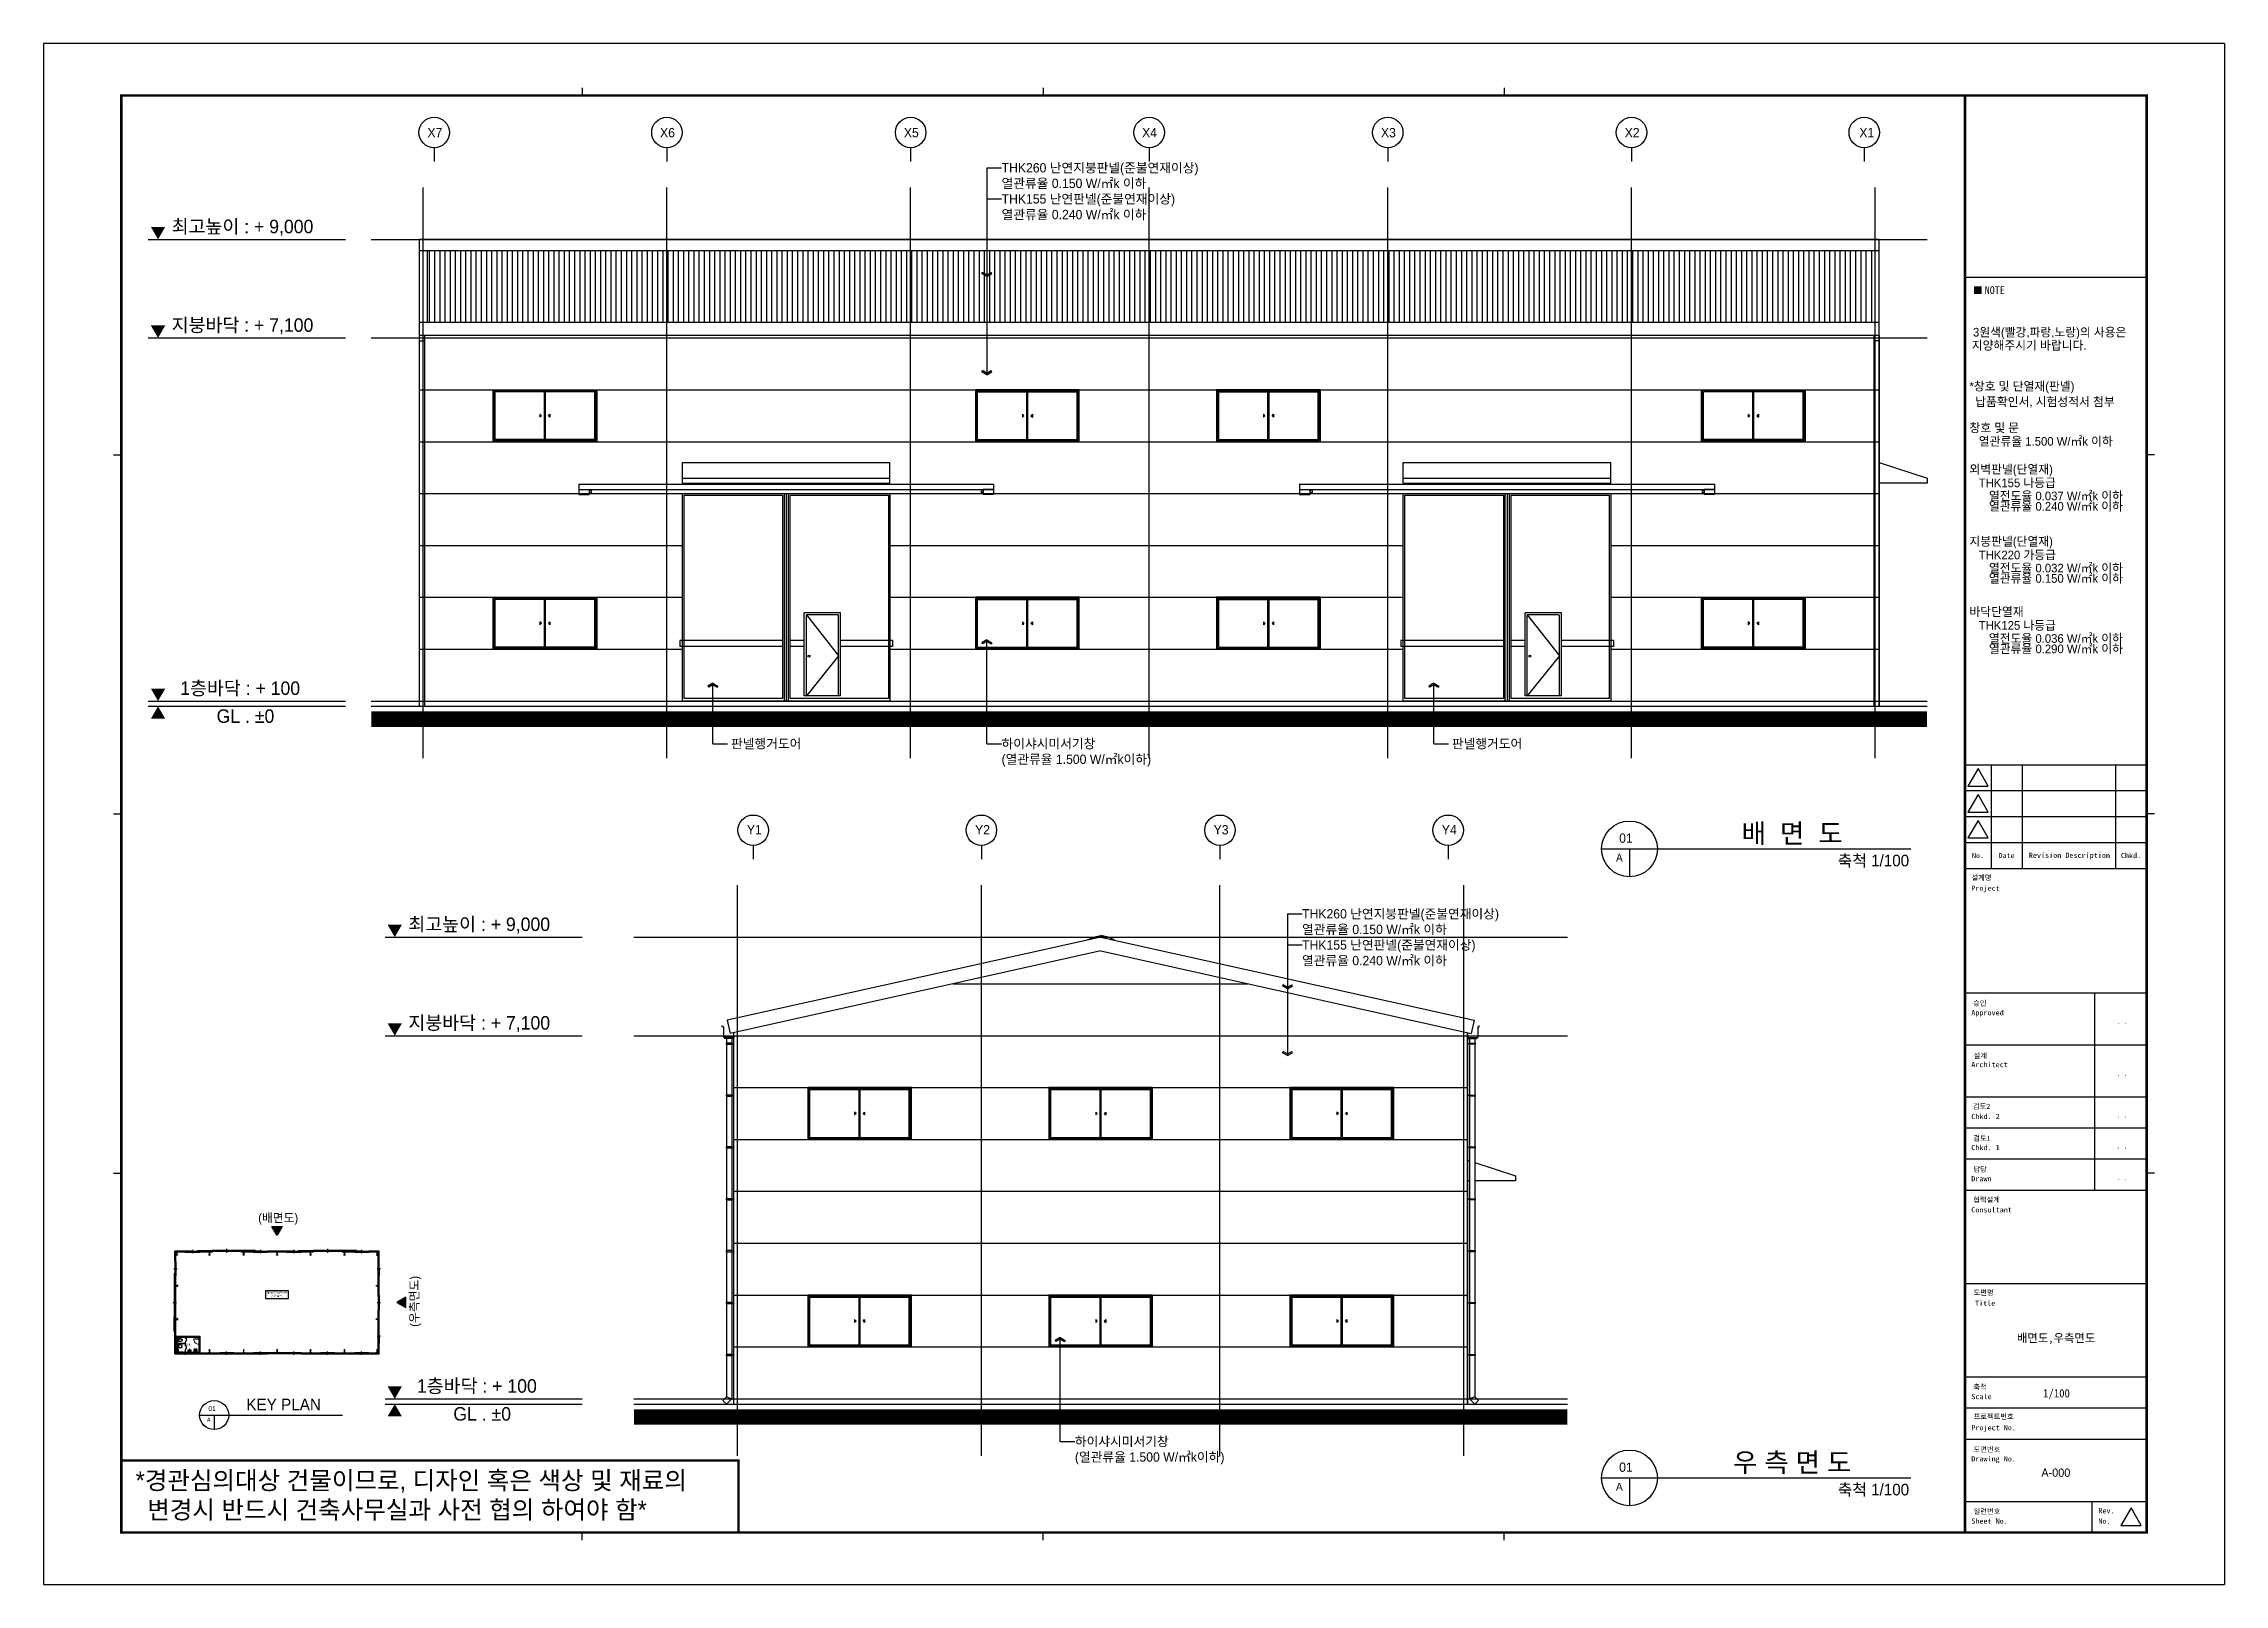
# Model space of a CAD drawing. Header units: millimetres. Extents: x 1296959 to 4552731, y -1798654 to -1542890.
# Drawn here: x 4468631 to 4510681, y -1572590 to -1542890 of the extents above; entities that cross this region are included whole.
import ezdxf
from ezdxf.enums import TextEntityAlignment as Align

# ---------------------------------------------------------------- set-up
doc = ezdxf.new("R2010")
doc.units = ezdxf.units.MM
doc.header["$LTSCALE"] = 100
doc.linetypes.add('CEN', pattern=[62, 60, -1, 0, -1])
for name, color, linetype in [('253', 253, 'Continuous'), ('3', 3, 'Continuous'), ('7TXT', 7, 'Continuous'), ('9', 9, 'Continuous'), ('CEN', 1, 'CEN'), ('COL', 2, 'Continuous'), ('COR', 4, 'Continuous'), ('DIM', 7, 'Continuous'), ('DOOR', 4, 'Continuous'), ('EL', 9, 'Continuous'), ('FIN', 5, 'Continuous'), ('LED', 7, 'Continuous'), ('TEX', 3, 'Continuous'), ('TITLE_TEXT', 6, 'Continuous'), ('TXT', 3, 'Continuous'), ('WAL', 3, 'Continuous'), ('WIN', 4, 'Continuous')]:
    doc.layers.add(name, color=color, linetype=linetype)
doc.styles.add('TEXT', font='')
doc.styles.add('굴림', font='gulim.ttc')
doc.styles.add('돋움', font='gulim.ttc')
doc.styles.add('돋움체', font='gulim.ttc')
doc.styles.add('돋음', font='gulim.ttc')
doc.styles.get('TEXT').set_extended_font_data('DotumChe')

msp = doc.modelspace()

# ---------------------------------------------------------------- texts
at = {"color": 3, "style": 'TEXT'}
for s, height, p in [('NOTE', 150, (4506059.87, -1547641.64)), ('Project', 100, (4505800.99, -1559169.74)), ('Approved', 100, (4505800.99, -1561569.74)), ('Architect', 100, (4505800.99, -1562569.74)), ('Chkd. 2', 100, (4505800.99, -1563569.74)), ('Chkd. 1', 100, (4505800.99, -1564169.74)), ('Drawn', 100, (4505800.99, -1564769.74)), ('Consultant', 100, (4505800.99, -1565369.74)), ('Title', 100, (4505873.15, -1567169.74)), ('Scale', 100, (4505800.99, -1568969.74)), ('Project No.', 100, (4505800.99, -1569569.74)), ('Drawing No.', 100, (4505800.99, -1570169.74)), ('Sheet No.', 100, (4505800.99, -1571369.74)), ('No.', 100, (4508250.99, -1571369.74)), ('Rev.', 100, (4508250.99, -1571169.74))]:
    msp.add_text(s, height=height, dxfattribs=at).set_placement(p, align=Align.MIDDLE_LEFT)
at = {"color": 3}
for s, height, style, p in [('No.', 100, 'TEXT', (4505930.99, -1558539.74)), ('Date', 100, 'TEXT', (4506480.99, -1558539.74)), ('Revision Description', 100, 'TEXT', (4507692.99, -1558535.74)), ('Chkd.', 100, 'TEXT', (4508880.99, -1558539.74)), ('A-000', 160, '굴림', (4507430.99, -1570435.74))]:
    msp.add_text(s, height=height, dxfattribs=dict(at, style=style)).set_placement(p, align=Align.MIDDLE_CENTER)
at = {"color": 3, "style": 'TEXT'}
for s, p in [('설계명', (4505802.98, -1559018.05)), ('승인', (4505835.9, -1561436.25)), ('설계', (4505844.82, -1562450.48)), ('검토2', (4505832.82, -1563424.71)), ('검토1', (4505838.59, -1564037.41)), ('담당', (4505842.4, -1564638.68)), ('협력설계', (4505837.31, -1565225.13)), ('도면명', (4505844.86, -1567015.53)), ('축척', (4505841.16, -1568833.26)), ('프로젝트번호', (4505844.88, -1569405)), ('도면번호', (4505843.45, -1570038.4)), ('일련번호', (4505845.47, -1571232.34))]:
    msp.add_text(s, height=100, dxfattribs=at).set_placement(p)
at = {"color": 3, "style": 'TEXT', "width": 0.9}
for p in [(4508705.99, -1561739.74), (4508705.99, -1562739.74), (4508705.99, -1563539.74), (4508705.99, -1564139.74), (4508705.99, -1564739.74)]:
    msp.add_text(' . . ', height=100, dxfattribs=at).set_placement(p, align=Align.MIDDLE_CENTER)
at = {"color": 3, "style": 'TEXT'}
for s, p in [('배면도,우측면도', (4507436.81, -1567921.23)), ('1/100', (4507443.7, -1568986.26))]:
    msp.add_text(s, height=160, dxfattribs=at).set_placement(p, align=Align.CENTER)
at = {"layer": 'COL', "style": '굴림'}
for s, p in [('*경관심의대상 건물이므로, 디자인 혹은 색상 및 재료의', (4470406.1, -1570586.37)), ('변경시 반드시 건축사무실과 사전 협의 하여야 함*', (4470628.38, -1571152.15))]:
    msp.add_text(s, height=346.6667, dxfattribs=at).set_placement(p, align=Align.MIDDLE_LEFT)
at = {"layer": 'COR', "color": 3, "style": '굴림'}
for s, height, p in [('지양해주시기 바랍니다.', 166.6667, (4505810.6, -1548707.2)), ('3원색(빨강,파랑,노랑)의 사용은', 166.6667, (4505833.75, -1548452.78)), ('*창호 및 단열재(판넬)', 166.6667, (4505764.88, -1549494.24)), ('납품확인서, 시험성적서 첨부', 166.6667, (4505875.16, -1549794.24)), ('창호 및 문', 166.667, (4505764.88, -1550294.89)), ('열관류율 1.500 W/㎡k 이하', 166.6667, (4505944.97, -1550556.6)), ('외벽판넬(단열재)', 166.667, (4505764.88, -1551094.89)), ('THK155 나등급', 166.667, (4505944.97, -1551356.6)), ('열전도율 0.037 W/㎡k 이하', 166.6667, (4506140.08, -1551608.88)), ('열관류율 0.240 W/㎡k 이하', 166.6667, (4506140.08, -1551808.88)), ('지붕판넬(단열재)', 166.667, (4505764.88, -1552485.2)), ('THK220 가등급', 166.667, (4505944.97, -1552746.91)), ('열전도율 0.032 W/㎡k 이하', 166.6667, (4506140.08, -1552999.19)), ('열관류율 0.150 W/㎡k 이하', 166.6667, (4506140.08, -1553199.19)), ('바닥단열재', 166.667, (4505764.88, -1553842.8)), ('THK125 나등급', 166.667, (4505944.97, -1554104.51)), ('열전도율 0.036 W/㎡k 이하', 166.6667, (4506140.08, -1554356.79)), ('열관류율 0.290 W/㎡k 이하', 166.6667, (4506140.08, -1554556.79))]:
    msp.add_text(s, height=height, dxfattribs=at).set_placement(p, align=Align.MIDDLE_LEFT)
at = {"layer": 'TEX', "style": '굴림'}
for s, height, p in [('01', 93.333, (4471951.53, -1569153.64)), ('A', 77.78, (4471851.31, -1569375.99))]:
    msp.add_text(s, height=height, dxfattribs=at).set_placement(p, align=Align.TOP_RIGHT)
at = {"layer": 'TITLE_TEXT', "style": '돋움체'}
for s, p in [('배  면  도', (4502347, -1558112.82)), ('우 측 면 도', (4502347, -1570238.61))]:
    msp.add_text(s, height=373.333, dxfattribs=at).set_placement(p, align=Align.MIDDLE_CENTER)
for s, height, p in [('01', 179.2, (4499272.06, -1558115.22)), ('A', 149.33, (4499079.63, -1558507.45)), ('축척 1/100', 224, (4504602.34, -1558524.66)), ('01', 179.2, (4499272.06, -1570241)), ('A', 149.33, (4499079.63, -1570633.23)), ('축척 1/100', 224, (4504602.34, -1570650.45))]:
    msp.add_text(s, height=height, dxfattribs=at).set_placement(p, align=Align.TOP_RIGHT)
at = {"layer": 'TXT'}
for s, style, p in [('X7', '돋움', (4476031.35, -1544605.48)), ('X6', '돋움', (4480516.7, -1544605.48)), ('X5', '돋움', (4485218.13, -1544605.48)), ('X4', '돋움', (4489811.9, -1544605.48)), ('X3', '돋움', (4494417.65, -1544605.48)), ('X2', '돋움', (4499117.89, -1544605.48)), ('X1', '돋움', (4503641.83, -1544605.48)), ('THK260 난연지붕판넬(준불연재이상)', '돋음', (4487102.49, -1545283.12)), ('열관류율 0.150 W/㎡k 이하', '돋음', (4487102.49, -1545583.12)), ('THK155 난연판넬(준불연재이상)', '돋음', (4487102.49, -1545883.12)), ('열관류율 0.240 W/㎡k 이하', '돋음', (4487102.49, -1546184.34)), ('하이샤시미서기창', '돋음', (4487102.49, -1556384.26)), (' 판넬행거도어', '돋음', (4481820.69, -1556384.26)), ('(열관류율 1.500 W/㎡k이하)', '돋음', (4487102.49, -1556684.26)), (' 판넬행거도어', '돋음', (4495720.69, -1556384.26)), ('Y2', '돋움', (4486591.02, -1558043.59)), ('Y3', '돋움', (4491191.02, -1558043.59)), ('Y1', '돋움', (4482191.02, -1558043.59)), ('Y4', '돋움', (4495591.02, -1558043.59)), ('THK260 난연지붕판넬(준불연재이상)', '돋음', (4492896.62, -1559663.96)), ('열관류율 0.150 W/㎡k 이하', '돋음', (4492896.62, -1559963.96)), ('THK155 난연판넬(준불연재이상)', '돋음', (4492896.62, -1560263.96)), ('열관류율 0.240 W/㎡k 이하', '돋음', (4492896.62, -1560565.18)), ('하이샤시미서기창', '돋음', (4488516.93, -1569834.58)), ('(열관류율 1.500 W/㎡k이하)', '돋음', (4488516.93, -1570134.58))]:
    msp.add_text(s, height=180, dxfattribs=dict(at, style=style)).set_placement(p, align=Align.MIDDLE_LEFT)
at = {"layer": 'TXT', "style": '돋움'}
for s, p in [('최고높이 : + 9,000', (4471099.53, -1546544.87)), ('지붕바닥 : + 7,100', (4471099.53, -1548444.87)), ('1층바닥 : + 100', (4471264.59, -1555444.87)), ('GL . %%P0', (4471966.3, -1555982.68)), ('최고높이 : + 9,000', (4475663.97, -1559995.2)), ('지붕바닥 : + 7,100', (4475663.97, -1561895.2)), ('1층바닥 : + 100', (4475829.03, -1568895.2)), ('GL . %%P0', (4476530.75, -1569433.01))]:
    msp.add_text(s, height=260, dxfattribs=at).set_placement(p)
msp.add_text('(배면도)', height=166.667, dxfattribs=at).set_placement((4473154.47, -1565524.7), align=Align.MIDDLE_CENTER)
msp.add_text('(우측면도)', height=166.667, rotation=90, dxfattribs=at).set_placement((4475780.7, -1567133.15), align=Align.MIDDLE_CENTER)
at = {"layer": 'TXT', "style": '돋움체'}
msp.add_text('KEY PLAN', height=225, dxfattribs=at).set_placement((4472538.99, -1569301.84), align=Align.BOTTOM_LEFT)

# ---------------------------------------------------------------- blocks, each defined once
blk = doc.blocks.new('arrow1')
for p, q in [((0, 0), (0.29, 0.5)), ((0, 0), (0.29, -0.5)), ((0.16, 0), (0.41, 0.43)), ((0.16, 0), (0.41, -0.43)), ((0.29, 0.5), (0.41, 0.43)), ((0.29, -0.5), (0.41, -0.43))]:
    blk.add_line(p, q)
blk = doc.blocks.new('A$C2418377B')
h = blk.add_hatch(color=253)
h.dxf.hatch_style = 1
h.paths.add_polyline_path([(348, 30), (200, 286), (52, 30)])
at = {"layer": 'COL'}
for points in [[(400, 0), (200, 346), (0, 0)], [(348, 30), (200, 286), (52, 30)]]:
    blk.add_lwpolyline(points, close=True, dxfattribs=at)
blk = doc.blocks.new('2P-D202')
at = {"color": 0, "lineweight": 15}
for p, q in [((0, 50), (0, -50)), ((29, 50), (0, 50)), ((29, 50), (29, 755)), ((65, 50), (29, 50)), ((29, 14), (29, 50)), ((50, 14), (29, 14)), ((50, -50), (50, 14)), ((65, 50), (65, 756)), ((771, 14), (750, 14)), ((771, 14), (750, 14)), ((750, 14), (750, -50)), ((800, 50), (771, 50)), ((771, 50), (771, 14)), ((800, -50), (800, 50)), ((50, -50), (0, -50)), ((800, -50), (750, -50))]:
    blk.add_line(p, q, dxfattribs=at)
blk.add_arc((65, 50), 706, 0, 93.33411, dxfattribs=at)
blk = doc.blocks.new('2p-t101')
at = {"color": 0}
for p, q in [((475, -50), (0, -50)), ((58, -288), (58, -66)), ((58, -66), (225, -66)), ((202, -144), (264, -144)), ((232, -175), (232, -113))]:
    blk.add_line(p, q, dxfattribs=at)
blk.add_lwpolyline([(425, -375), (475, -325), (475, 0), (0, 0), (0, -325), (50, -375)], close=True, dxfattribs=at)
for points in [[(240, -66), (408, -66), (408, -288, -0.2728149), (401, -300, -0.0701454), (356, -317, -0.0326796), (305, -325, -0.0236712), (233, -328, -0.0236712), (161, -325, -0.0326796), (109, -317, -0.0701454), (64, -300, -0.2728149), (58, -288, -0.2728149)], [(224, -17), (227, -87, 1), (239, -87), (242, -17)]]:
    blk.add_lwpolyline(points, format="xyb", dxfattribs=at)
for centre, radius in [((206, -34), 15.3), ((233, -144), 15), ((260, -34), 15.3)]:
    blk.add_circle(centre, radius, dxfattribs=at)
for start, end in [(90, 181.90915), (358.09085, 90)]:
    blk.add_arc((233, -17), 9.19, start, end, dxfattribs=at)
blk = doc.blocks.new('2p-t204')
at = {"color": 0}
for p, q in [((-150, -217), (155, -217)), ((-150, -255), (150, -255)), ((-85, -235), (-65, -235)), ((-85, -265), (-85, -235)), ((-65, -265), (-85, -265)), ((-65, -235), (-65, -265)), ((65, -265), (65, -235)), ((65, -235), (85, -235)), ((85, -265), (65, -265)), ((85, -235), (85, -265))]:
    blk.add_line(p, q, dxfattribs=at)
blk.add_lwpolyline([(150, -217), (189, -350, -0.0576804), (202, -461, -0.0651218), (186, -587, -0.0779058), (143, -683, -0.1071771), (72, -754, -0.1441368), (0, -776), (-67, -759, -0.1071771), (-143, -683, -0.0779058), (-186, -587, -0.0651218), (-202, -461, -0.057645), (-189, -350), (-150, -217), (-155, -217), (-235, -210, -0.2867962), (-260, -170), (-260, -10, -0.4142136), (-250, 0), (250, 0, -0.4142136), (260, -10), (260, -170, -0.2867962), (235, -210), (150, -217)], format="xyb", dxfattribs=at)
blk.add_lwpolyline([(87, -276), (94, -282), (101, -288), (108, -295), (115, -303), (122, -312), (129, -321), (136, -331), (142, -340), (148, -350), (154, -360), (159, -370), (164, -381), (168, -391), (172, -401), (175, -411), (178, -421), (181, -431), (183, -441), (184, -450), (186, -459), (187, -468), (187, -475), (188, -482), (188, -487), (188, -491), (189, -495), (188, -497), (188, -499), (188, -502), (187, -504), (187, -508), (186, -512), (186, -517), (185, -524), (184, -531), (183, -539), (181, -548), (180, -556), (179, -565), (177, -573), (176, -582), (174, -589), (172, -597), (171, -604), (169, -610), (168, -615), (166, -620), (165, -624), (164, -627), (164, -629), (163, -631), (162, -633), (161, -635), (160, -636), (159, -639), (157, -641), (155, -645), (152, -649), (149, -654), (146, -659), (142, -665), (137, -672), (132, -678), (127, -685), (122, -692), (116, -699), (109, -706), (103, -712), (96, -719), (88, -725), (81, -731), (73, -737), (64, -742), (56, -746), (47, -750), (37, -753), (28, -756), (18, -757), (9, -758), (-1, -758), (-11, -758), (-22, -756), (-32, -754), (-41, -751), (-51, -747), (-60, -743), (-69, -738), (-78, -733), (-85, -728), (-93, -722), (-99, -716), (-105, -710), (-111, -703), (-117, -697), (-122, -690), (-127, -684), (-131, -677), (-136, -671), (-140, -664), (-144, -658), (-148, -651), (-151, -644), (-155, -638), (-158, -631), (-161, -624), (-164, -617), (-167, -610), (-169, -603), (-171, -595), (-174, -587), (-176, -580), (-178, -571), (-180, -563), (-182, -555), (-184, -546), (-186, -537), (-187, -528), (-189, -519), (-189, -509), (-190, -500), (-190, -490), (-190, -481), (-189, -471), (-188, -461), (-186, -451), (-184, -441), (-182, -431), (-179, -421), (-176, -411), (-172, -401), (-168, -391), (-164, -381), (-159, -370), (-154, -360), (-149, -350), (-143, -340), (-136, -331), (-129, -321), (-123, -312), (-115, -303), (-108, -295), (-101, -288), (-94, -282), (-87, -276), (-80, -272), (-74, -269), (-67, -267), (-61, -265), (-54, -264), (-48, -264), (-41, -264), (-33, -264), (-25, -264), (-17, -264), (-8, -264), (0, -264), (9, -264), (17, -264), (26, -264), (33, -264), (41, -264), (48, -264), (54, -264), (61, -265), (67, -267), (74, -269), (80, -272)], close=True, dxfattribs=at)
blk.add_lwpolyline([(155, -217), (150, -217)], dxfattribs=at)
for centre, start, end in [((-148, -267), 98.70374, 171.29626), ((148, -267), 8.70374, 81.29626)]:
    blk.add_arc(centre, 11.9, start, end, dxfattribs=at)
blk = doc.blocks.new('2p-t206')
at = {"color": 0}
for p, q in [((-90, -25), (-90, 0)), ((-15, 0), (-15, -50)), ((15, 0), (15, -50)), ((90, -25), (90, 0)), ((-40, -25), (-90, -25)), ((-25, -40), (-40, -25)), ((-25, -65), (-25, -40)), ((-25, -110), (-25, -105)), ((-25, -105), (25, -105)), ((25, -110), (-25, -110)), ((-10, -95), (-10, -105)), ((10, -95), (10, -105)), ((25, -40), (40, -25)), ((25, -65), (25, -40)), ((25, -105), (25, -110)), ((40, -25), (90, -25))]:
    blk.add_line(p, q, dxfattribs=at)
for points in [[(230, 0), (230, -135), (230, -265, -0.1989124), (229, -269, -0.1989124), (225, -270), (215, -270), (195, -270, -0.1989124), (193, -269, -0.0633132), (190, -265, -0.1572518), (187, -252, 0.0932535), (185, -230, 0.3375473), (80, -310, -0.389909), (0, -360, -0.389909), (-80, -310, 0.3375473), (-185, -230, 0.0932535), (-187, -252, -0.1572518), (-190, -265, -0.0633132), (-193, -269, -0.1989124), (-195, -270), (-215, -270), (-225, -270, -0.1989124), (-229, -269, -0.1989124), (-230, -265), (-230, -135), (-230, 0)], [(-170, -190, -0.0288429), (-149, -192, -0.0428339), (-135, -195, -0.0262801), (-102, -208, -0.0690188), (-90, -215, -0.0455804), (-76, -229, -0.0437988), (-65, -245, -0.0251727), (-56, -263, 0.0200716), (-45, -285, 0.022189), (-35, -302, 0.0274827), (-25, -315, 0.1704976), (-18, -319, 0.0806116), (0, -320)], [(170, -190, 0.0288429), (149, -192, 0.0428339), (135, -195, 0.0262801), (102, -208, 0.0690188), (90, -215, 0.0455804), (76, -229, 0.0437988), (65, -245, 0.0251727), (56, -263, -0.0200716), (45, -285, -0.022189), (35, -302, -0.0274827), (25, -315, -0.1704976), (18, -319, -0.0806116), (0, -320)]]:
    blk.add_lwpolyline(points, format="xyb", dxfattribs=at)
blk.add_circle((0, -70), 25, dxfattribs=at)
for centre, radius, start, end in [((146, -325), 345, 159.44395, 163.92721), ((-66, -246), 118, 151.78341, 159.44395), ((-106, -224), 72.1, 143.1301, 151.78341), ((-66, -254), 122, 136.48621, 143.1301), ((-87, -235), 94.2, 118.61046, 136.48621), ((-71, -264), 127, 103.25158, 118.61046), ((-55, -331), 196, 101.30993, 103.25158), ((215, -1683), 1575, 100.62458, 101.30993), ((-22, -416), 286, 93.81407, 100.62458), ((-13, -553), 423, 88.21474, 93.81407), ((13, -553), 423, 86.18593, 91.78526), ((22, -416), 286, 79.37542, 86.18593), ((-215, -1683), 1575, 78.69007, 79.37542), ((55, -331), 196, 76.74842, 78.69007), ((71, -264), 127, 61.38954, 76.74842), ((87, -235), 94.2, 43.51379, 61.38954), ((66, -254), 122, 36.8699, 43.51379), ((106, -224), 72.1, 28.21659, 36.8699), ((66, -246), 118, 20.55605, 28.21659), ((-146, -325), 345, 16.07279, 20.55605)]:
    blk.add_arc(centre, radius, start, end, dxfattribs=at)
blk = doc.blocks.new('A$C6FF5547D')
at = {"layer": '9'}
for p, q in [((295, 12875), (295, 14300)), ((1720, 14300), (295, 14300)), ((295, 12875), (295, 10875)), ((445, 12875), (295, 12875)), ((295, 12845), (295, 10935)), ((320, 11905), (320, 12770)), ((337, 11905), (337, 12770)), ((349, 11905), (349, 12770)), ((365, 11905), (365, 12830)), ((445, 12875), (445, 14150)), ((1720, 14150), (445, 14150)), ((445, 12875), (445, 10875)), ((445, 10905), (445, 12815)), ((1720, 14300), (3720, 14300)), ((1720, 14300), (1720, 14150)), ((1720, 14150), (3720, 14150)), ((1750, 14300), (3660, 14300)), ((2690, 14230), (1765, 14230)), ((3690, 14150), (1780, 14150)), ((2690, 14275), (1825, 14275)), ((2690, 14258), (1825, 14258)), ((2690, 14246), (1825, 14246)), ((3615, 14176), (2690, 14176)), ((2720, 14450), (2720, 14000)), ((3615, 14221), (2750, 14221)), ((3615, 14204), (2750, 14204)), ((3615, 14192), (2750, 14192)), ((5420, 14300), (3720, 14300)), ((3720, 14300), (3720, 14150)), ((5420, 14150), (3720, 14150)), ((5420, 14300), (5420, 14150)), ((7420, 14595), (7420, 14071)), ((9420, 14300), (9420, 14150)), ((11070, 14300), (9420, 14300)), ((11070, 14150), (9420, 14150)), ((11070, 14300), (13070, 14300)), ((11070, 14300), (11070, 14150)), ((11070, 14150), (13070, 14150)), ((11100, 14300), (13010, 14300)), ((12040, 14230), (11115, 14230)), ((13040, 14150), (11130, 14150)), ((12040, 14275), (11175, 14275)), ((12040, 14258), (11175, 14258)), ((12040, 14246), (11175, 14246)), ((12965, 14176), (12040, 14176)), ((12070, 14450), (12070, 14000)), ((12965, 14221), (12100, 14221)), ((12965, 14204), (12100, 14204)), ((12965, 14192), (12100, 14192)), ((15670, 14300), (13070, 14300)), ((13070, 14300), (13070, 14150)), ((15670, 14150), (13070, 14150)), ((15670, 14300), (17670, 14300)), ((15670, 14300), (15670, 14150)), ((15670, 14150), (17670, 14150)), ((15700, 14300), (17610, 14300)), ((16640, 14230), (15715, 14230)), ((17640, 14150), (15730, 14150)), ((16640, 14275), (15775, 14275)), ((16640, 14258), (15775, 14258)), ((16640, 14246), (15775, 14246)), ((17565, 14176), (16640, 14176)), ((16670, 14450), (16670, 14000)), ((17565, 14221), (16700, 14221)), ((17565, 14204), (16700, 14204)), ((17565, 14192), (16700, 14192)), ((19320, 14300), (17670, 14300)), ((17670, 14300), (17670, 14150)), ((19320, 14150), (17670, 14150)), ((19320, 14300), (19320, 14150)), ((21320, 14595), (21320, 14071)), ((25020, 14300), (23320, 14300)), ((23320, 14300), (23320, 14150)), ((25020, 14150), (23320, 14150)), ((25020, 14300), (25020, 14150)), ((25020, 14300), (27020, 14300)), ((25020, 14150), (27020, 14150)), ((25050, 14300), (26960, 14300)), ((25990, 14230), (25065, 14230)), ((26990, 14150), (25080, 14150)), ((25990, 14275), (25125, 14275)), ((25990, 14258), (25125, 14258)), ((25990, 14246), (25125, 14246)), ((26915, 14176), (25990, 14176)), ((26020, 14450), (26020, 14000)), ((26915, 14221), (26050, 14221)), ((26915, 14204), (26050, 14204)), ((26915, 14192), (26050, 14192)), ((28445, 14300), (27020, 14300)), ((27020, 14300), (27020, 14150)), ((28295, 14150), (27020, 14150)), ((28295, 12875), (28295, 14150)), ((28445, 12875), (28295, 12875)), ((28295, 10875), (28295, 12875)), ((28295, 12845), (28295, 10935)), ((28320, 12770), (28320, 11845)), ((28337, 12770), (28337, 11905)), ((28349, 12770), (28349, 11905)), ((28365, 12770), (28365, 11905)), ((28445, 12875), (28445, 14300)), ((28445, 10875), (28445, 12875)), ((28445, 10905), (28445, 12815)), ((145, 11875), (595, 11875)), ((295, 9225), (295, 10875)), ((445, 10875), (295, 10875)), ((295, 9225), (445, 9225)), ((374, 10980), (374, 11845)), ((391, 10980), (391, 11845)), ((403, 10980), (403, 11845)), ((419, 10980), (419, 11905)), ((445, 9225), (445, 10875)), ((28595, 11875), (28145, 11875)), ((28295, 8225), (28295, 10875)), ((28445, 10875), (28295, 10875)), ((28374, 11845), (28374, 10920)), ((28391, 11845), (28391, 10980)), ((28403, 11845), (28403, 10980)), ((28419, 11845), (28419, 10980)), ((28445, 8225), (28445, 10875)), ((0, 7225), (524, 7225)), ((28145, 7225), (28595, 7225)), ((28295, 8225), (28445, 8225)), ((28295, 8225), (28295, 6225)), ((28295, 8195), (28295, 6285)), ((28295, 3575), (28295, 6225)), ((28295, 6225), (28445, 6225)), ((28320, 7255), (28320, 8120)), ((28337, 7255), (28337, 8120)), ((28349, 7255), (28349, 8120)), ((28365, 7255), (28365, 8180)), ((28374, 6330), (28374, 7195)), ((28391, 6330), (28391, 7195)), ((28403, 6330), (28403, 7195)), ((28419, 6330), (28419, 7255)), ((28445, 8225), (28445, 6225)), ((28445, 6255), (28445, 8165)), ((28445, 3575), (28445, 6225)), ((295, 5225), (445, 5225)), ((295, 150), (295, 5225)), ((445, 300), (445, 5225)), ((28445, 3575), (28295, 3575)), ((28295, 1575), (28295, 3575)), ((28295, 3545), (28295, 1635)), ((28320, 3470), (28320, 2545)), ((28337, 3470), (28337, 2605)), ((28349, 3470), (28349, 2605)), ((28365, 3470), (28365, 2605)), ((28445, 1575), (28445, 3575)), ((28445, 1605), (28445, 3515)), ((295, 150), (1420, 150)), ((445, 2600), (3745, 2600)), ((445, 2450), (3595, 2450)), ((670, 700), (445, 700)), ((445, 300), (1420, 300)), ((545, 800), (545, 2450)), ((545, 1596), (1740, 1596)), ((545, 1576), (1740, 1576)), ((770, 800), (545, 800)), ((670, 700), (670, 300)), ((770, 800), (770, 395)), ((1420, 395), (770, 395)), ((1420, 395), (1420, 300)), ((1420, 395), (2020, 395)), ((1420, 300), (2020, 300)), ((1420, 150), (1420, 300)), ((1420, 150), (2020, 150)), ((1450, 150), (1960, 150)), ((1690, 221), (1465, 221)), ((1990, 300), (1480, 300)), ((1690, 204), (1525, 204)), ((1690, 192), (1525, 192)), ((1690, 176), (1525, 176)), ((1915, 275), (1690, 275)), ((1720, 0), (1720, 450)), ((1740, 2263), (1740, 2455)), ((1740, 1449), (1740, 1713)), ((1760, 1713), (1740, 1713)), ((1740, 1209), (1740, 1429)), ((1740, 395), (1740, 659)), ((1740, 659), (1760, 659)), ((1915, 258), (1750, 258)), ((1915, 246), (1750, 246)), ((1915, 230), (1750, 230)), ((1760, 2263), (1760, 2455)), ((1760, 1713), (1939, 2234)), ((1760, 1209), (1760, 1713)), ((1760, 659), (1939, 1179)), ((1760, 395), (1760, 659)), ((2020, 300), (2020, 395)), ((2020, 395), (3595, 395)), ((2020, 300), (6420, 300)), ((2020, 150), (2020, 300)), ((2020, 150), (6420, 150)), ((3072, 300), (6420, 300)), ((3072, 150), (6420, 150)), ((3595, 2450), (3595, 2225)), ((3595, 2225), (3595, 1425)), ((3595, 2225), (3745, 2225)), ((3595, 1425), (3595, 300)), ((3595, 1425), (3745, 1425)), ((3600, 1425), (3740, 1425)), ((3745, 2600), (3745, 2225)), ((3745, 2225), (3745, 1425)), ((3745, 1425), (3745, 300)), ((6420, 150), (6420, 300)), ((6420, 300), (8420, 300)), ((6420, 150), (8420, 150)), ((6450, 150), (8360, 150)), ((7390, 221), (6465, 221)), ((8390, 300), (6480, 300)), ((7390, 204), (6525, 204)), ((7390, 192), (6525, 192)), ((7390, 176), (6525, 176)), ((8315, 275), (7390, 275)), ((7420, 0), (7420, 450)), ((8315, 258), (7450, 258)), ((8315, 246), (7450, 246)), ((8315, 230), (7450, 230)), ((8420, 300), (11070, 300)), ((8420, 150), (8420, 300)), ((8420, 150), (11070, 150)), ((11070, 150), (11070, 300)), ((11070, 300), (13070, 300)), ((11070, 150), (13070, 150)), ((11100, 150), (13010, 150)), ((12040, 221), (11115, 221)), ((13040, 300), (11130, 300)), ((12040, 204), (11175, 204)), ((12040, 192), (11175, 192)), ((12040, 176), (11175, 176)), ((12965, 275), (12040, 275)), ((12070, 0), (12070, 450)), ((12965, 258), (12100, 258)), ((12965, 246), (12100, 246)), ((12965, 230), (12100, 230)), ((15670, 300), (13070, 300)), ((15670, 300), (13070, 300)), ((13070, 150), (13070, 300)), ((15670, 150), (13070, 150)), ((15670, 150), (13070, 150)), ((15670, 150), (15670, 300)), ((17670, 300), (15670, 300)), ((17670, 150), (15670, 150)), ((15700, 300), (17610, 300)), ((17640, 150), (15730, 150)), ((15775, 275), (16700, 275)), ((15775, 258), (16640, 258)), ((15775, 246), (16640, 246)), ((15775, 230), (16640, 230)), ((16670, 0), (16670, 450)), ((16700, 221), (17625, 221)), ((16700, 204), (17565, 204)), ((16700, 192), (17565, 192)), ((16700, 176), (17565, 176)), ((17670, 300), (20320, 300)), ((17670, 300), (20320, 300)), ((17670, 150), (17670, 300)), ((17670, 150), (20320, 150)), ((17670, 150), (20320, 150)), ((20320, 150), (20320, 300)), ((20320, 300), (22320, 300)), ((20320, 150), (22320, 150)), ((20350, 150), (22260, 150)), ((21290, 221), (20365, 221)), ((22290, 300), (20380, 300)), ((21290, 204), (20425, 204)), ((21290, 192), (20425, 192)), ((21290, 176), (20425, 176)), ((22215, 275), (21290, 275)), ((21320, 0), (21320, 450)), ((22215, 258), (21350, 258)), ((22215, 246), (21350, 246)), ((22215, 230), (21350, 230)), ((22320, 300), (25020, 300)), ((22320, 150), (22320, 300)), ((22320, 150), (25020, 150)), ((25020, 150), (25020, 300)), ((25020, 300), (27020, 300)), ((25020, 150), (27020, 150)), ((25050, 150), (26960, 150)), ((25990, 221), (25065, 221)), ((26990, 300), (25080, 300)), ((25990, 204), (25125, 204)), ((25990, 192), (25125, 192)), ((25990, 176), (25125, 176)), ((26915, 275), (25990, 275)), ((26020, 0), (26020, 450)), ((26915, 258), (26050, 258)), ((26915, 246), (26050, 246)), ((26915, 230), (26050, 230)), ((27020, 300), (28295, 300)), ((27020, 150), (27020, 300)), ((27020, 150), (28445, 150)), ((28595, 2575), (28145, 2575)), ((28295, 300), (28295, 1575)), ((28445, 1575), (28295, 1575)), ((28374, 2545), (28374, 1620)), ((28391, 2545), (28391, 1680)), ((28403, 2545), (28403, 1680)), ((28419, 2545), (28419, 1680)), ((28445, 150), (28445, 1575))]:
    blk.add_line(p, q, dxfattribs=at)
for points in [[(295, 12875), (445, 12875), (445, 12815), (370, 12815), (370, 12845), (295, 12845), (295, 12875), (295, 12875)], [(1720, 14300), (1720, 14150), (1780, 14150), (1780, 14225), (1750, 14225), (1750, 14300), (1720, 14300), (1720, 14300)], [(3720, 14150), (3720, 14150), (3690, 14150), (3690, 14225), (3660, 14225), (3660, 14300), (3720, 14300), (3720, 14150)], [(11070, 14300), (11070, 14150), (11130, 14150), (11130, 14225), (11100, 14225), (11100, 14300), (11070, 14300), (11070, 14300)], [(13070, 14150), (13070, 14150), (13040, 14150), (13040, 14225), (13010, 14225), (13010, 14300), (13070, 14300), (13070, 14150)], [(15670, 14300), (15670, 14150), (15730, 14150), (15730, 14225), (15700, 14225), (15700, 14300), (15670, 14300), (15670, 14300)], [(17670, 14150), (17670, 14150), (17640, 14150), (17640, 14225), (17610, 14225), (17610, 14300), (17670, 14300), (17670, 14150)], [(25020, 14300), (25020, 14150), (25080, 14150), (25080, 14225), (25050, 14225), (25050, 14300), (25020, 14300), (25020, 14300)], [(27020, 14150), (27020, 14150), (26990, 14150), (26990, 14225), (26960, 14225), (26960, 14300), (27020, 14300), (27020, 14150)], [(28295, 12875), (28295, 12875), (28295, 12845), (28370, 12845), (28370, 12815), (28445, 12815), (28445, 12875), (28295, 12875)], [(445, 10875), (445, 10875), (445, 10905), (370, 10905), (370, 10935), (295, 10935), (295, 10875), (445, 10875)], [(28445, 10875), (28295, 10875), (28295, 10935), (28370, 10935), (28370, 10905), (28445, 10905), (28445, 10875), (28445, 10875)], [(15942, 8846), (12797, 8846), (12797, 7765), (15942, 7765), (15942, 8846)], [(28295, 8225), (28445, 8225), (28445, 8165), (28370, 8165), (28370, 8195), (28295, 8195), (28295, 8225), (28295, 8225)], [(28445, 6225), (28445, 6225), (28445, 6255), (28370, 6255), (28370, 6285), (28295, 6285), (28295, 6225), (28445, 6225)], [(28295, 3575), (28295, 3575), (28295, 3545), (28370, 3545), (28370, 3515), (28445, 3515), (28445, 3575), (28295, 3575)], [(1420, 263), (1420, 300), (1480, 300), (1480, 225), (1450, 225), (1450, 150), (1420, 150), (1420, 188)], [(2020, 263), (2020, 300), (1990, 300), (1990, 225), (1960, 225), (1960, 150), (2020, 150), (2020, 188)], [(6420, 150), (6420, 300), (6480, 300), (6480, 225), (6450, 225), (6450, 150), (6420, 150), (6420, 150)], [(8420, 300), (8420, 300), (8390, 300), (8390, 225), (8360, 225), (8360, 150), (8420, 150), (8420, 300)], [(11070, 150), (11070, 300), (11130, 300), (11130, 225), (11100, 225), (11100, 150), (11070, 150), (11070, 150)], [(13070, 300), (13070, 300), (13040, 300), (13040, 225), (13010, 225), (13010, 150), (13070, 150), (13070, 300)], [(15670, 300), (15670, 300), (15700, 300), (15700, 225), (15730, 225), (15730, 150), (15670, 150), (15670, 300)], [(17670, 150), (17670, 300), (17610, 300), (17610, 225), (17640, 225), (17640, 150), (17670, 150), (17670, 150)], [(20320, 150), (20320, 300), (20380, 300), (20380, 225), (20350, 225), (20350, 150), (20320, 150), (20320, 150)], [(22320, 300), (22320, 300), (22290, 300), (22290, 225), (22260, 225), (22260, 150), (22320, 150), (22320, 300)], [(25020, 150), (25020, 300), (25080, 300), (25080, 225), (25050, 225), (25050, 150), (25020, 150), (25020, 150)], [(27020, 300), (27020, 300), (26990, 300), (26990, 225), (26960, 225), (26960, 150), (27020, 150), (27020, 300)], [(28445, 1575), (28295, 1575), (28295, 1635), (28370, 1635), (28370, 1605), (28445, 1605), (28445, 1575), (28445, 1575)]]:
    blk.add_lwpolyline(points, dxfattribs=at)
for points in [[(320, 12770), (320, 12830), (365, 12830), (365, 12770)], [(370, 14225), (370, 225), (28370, 225), (28370, 14225)], [(670, 14100), (670, 14089), (586, 14089), (586, 13761), (670, 13761), (670, 13750), (495, 13750), (495, 13761), (579, 13761), (579, 14089), (495, 14089), (495, 14100)], [(1825, 14275), (1765, 14275), (1765, 14230), (1825, 14230)], [(2750, 14275), (2690, 14275), (2690, 14230), (2750, 14230)], [(2750, 14221), (2690, 14221), (2690, 14176), (2750, 14176)], [(3420, 14350), (3420, 14400), (5420, 14400), (5420, 14350)], [(3675, 14221), (3615, 14221), (3615, 14176), (3675, 14176)], [(5157, 14100), (5157, 14089), (5073, 14089), (5073, 13761), (5157, 13761), (5157, 13750), (4982, 13750), (4982, 13761), (5066, 13761), (5066, 14089), (4982, 14089), (4982, 14100)], [(9420, 14350), (9420, 14400), (5420, 14400), (5420, 14350)], [(11420, 14350), (11420, 14400), (9420, 14400), (9420, 14350)], [(9857, 14100), (9857, 14089), (9773, 14089), (9773, 13761), (9857, 13761), (9857, 13750), (9682, 13750), (9682, 13761), (9766, 13761), (9766, 14089), (9682, 14089), (9682, 14100)], [(11175, 14275), (11115, 14275), (11115, 14230), (11175, 14230)], [(12100, 14275), (12040, 14275), (12040, 14230), (12100, 14230)], [(12100, 14221), (12040, 14221), (12040, 14176), (12100, 14176)], [(13025, 14221), (12965, 14221), (12965, 14176), (13025, 14176)], [(14457, 14100), (14457, 14089), (14373, 14089), (14373, 13761), (14457, 13761), (14457, 13750), (14282, 13750), (14282, 13761), (14366, 13761), (14366, 14089), (14282, 14089), (14282, 14100)], [(15775, 14275), (15715, 14275), (15715, 14230), (15775, 14230)], [(16700, 14275), (16640, 14275), (16640, 14230), (16700, 14230)], [(16700, 14221), (16640, 14221), (16640, 14176), (16700, 14176)], [(17320, 14350), (17320, 14400), (19320, 14400), (19320, 14350)], [(17625, 14221), (17565, 14221), (17565, 14176), (17625, 14176)], [(19057, 14100), (19057, 14089), (18973, 14089), (18973, 13761), (19057, 13761), (19057, 13750), (18882, 13750), (18882, 13761), (18966, 13761), (18966, 14089), (18882, 14089), (18882, 14100)], [(23320, 14350), (23320, 14400), (19320, 14400), (19320, 14350)], [(25320, 14350), (25320, 14400), (23320, 14400), (23320, 14350)], [(23757, 14100), (23757, 14089), (23673, 14089), (23673, 13761), (23757, 13761), (23757, 13750), (23582, 13750), (23582, 13761), (23666, 13761), (23666, 14089), (23582, 14089), (23582, 14100)], [(25125, 14275), (25065, 14275), (25065, 14230), (25125, 14230)], [(26050, 14275), (25990, 14275), (25990, 14230), (26050, 14230)], [(26050, 14221), (25990, 14221), (25990, 14176), (26050, 14176)], [(26975, 14221), (26915, 14221), (26915, 14176), (26975, 14176)], [(28070, 14100), (28070, 14089), (28154, 14089), (28154, 13761), (28070, 13761), (28070, 13750), (28245, 13750), (28245, 13761), (28161, 13761), (28161, 14089), (28245, 14089), (28245, 14100)], [(28365, 12830), (28365, 12770), (28320, 12770), (28320, 12830)], [(245, 11225), (195, 11225), (195, 9225), (245, 9225)], [(245, 9225), (195, 9225), (195, 5225), (245, 5225)], [(320, 11845), (320, 11905), (365, 11905), (365, 11845)], [(374, 11845), (374, 11905), (419, 11905), (419, 11845)], [(374, 10920), (374, 10980), (419, 10980), (419, 10920)], [(495, 9450), (504, 9450), (504, 9522), (680, 9522), (680, 9450), (689, 9450), (689, 9600), (680, 9600), (680, 9528), (504, 9528), (504, 9600), (495, 9600)], [(28245, 9450), (28236, 9450), (28236, 9522), (28060, 9522), (28060, 9450), (28051, 9450), (28051, 9600), (28060, 9600), (28060, 9528), (28236, 9528), (28236, 9600), (28245, 9600)], [(28365, 11905), (28365, 11845), (28320, 11845), (28320, 11905)], [(28419, 11905), (28419, 11845), (28374, 11845), (28374, 11905)], [(28419, 10980), (28419, 10920), (28374, 10920), (28374, 10980)], [(28320, 8120), (28320, 8180), (28365, 8180), (28365, 8120)], [(28320, 7195), (28320, 7255), (28365, 7255), (28365, 7195)], [(28374, 7195), (28374, 7255), (28419, 7255), (28419, 7195)], [(28374, 6270), (28374, 6330), (28419, 6330), (28419, 6270)], [(245, 3225), (195, 3225), (195, 5225), (245, 5225)], [(495, 4850), (504, 4850), (504, 4922), (680, 4922), (680, 4850), (689, 4850), (689, 5000), (680, 5000), (680, 4928), (504, 4928), (504, 5000), (495, 5000)], [(28245, 4850), (28236, 4850), (28236, 4922), (28060, 4922), (28060, 4850), (28051, 4850), (28051, 5000), (28060, 5000), (28060, 4928), (28236, 4928), (28236, 5000), (28245, 5000)], [(28365, 3530), (28365, 3470), (28320, 3470), (28320, 3530)], [(670, 350), (670, 361), (586, 361), (586, 689), (670, 689), (670, 700), (495, 700), (495, 689), (579, 689), (579, 361), (495, 361), (495, 350)], [(1525, 176), (1465, 176), (1465, 221), (1525, 221)], [(1750, 230), (1690, 230), (1690, 275), (1750, 275)], [(1750, 176), (1690, 176), (1690, 221), (1750, 221)], [(1975, 230), (1915, 230), (1915, 275), (1975, 275)], [(5157, 350), (5157, 361), (5073, 361), (5073, 689), (5157, 689), (5157, 700), (4982, 700), (4982, 689), (5066, 689), (5066, 361), (4982, 361), (4982, 350)], [(6525, 176), (6465, 176), (6465, 221), (6525, 221)], [(7450, 230), (7390, 230), (7390, 275), (7450, 275)], [(7450, 176), (7390, 176), (7390, 221), (7450, 221)], [(8375, 230), (8315, 230), (8315, 275), (8375, 275)], [(9857, 350), (9857, 361), (9773, 361), (9773, 689), (9857, 689), (9857, 700), (9682, 700), (9682, 689), (9766, 689), (9766, 361), (9682, 361), (9682, 350)], [(11175, 176), (11115, 176), (11115, 221), (11175, 221)], [(12100, 230), (12040, 230), (12040, 275), (12100, 275)], [(12100, 176), (12040, 176), (12040, 221), (12100, 221)], [(13025, 230), (12965, 230), (12965, 275), (13025, 275)], [(14457, 350), (14457, 361), (14373, 361), (14373, 689), (14457, 689), (14457, 700), (14282, 700), (14282, 689), (14366, 689), (14366, 361), (14282, 361), (14282, 350)], [(15715, 230), (15775, 230), (15775, 275), (15715, 275)], [(16640, 230), (16700, 230), (16700, 275), (16640, 275)], [(16640, 176), (16700, 176), (16700, 221), (16640, 221)], [(17565, 176), (17625, 176), (17625, 221), (17565, 221)], [(19057, 350), (19057, 361), (18973, 361), (18973, 689), (19057, 689), (19057, 700), (18882, 700), (18882, 689), (18966, 689), (18966, 361), (18882, 361), (18882, 350)], [(20425, 176), (20365, 176), (20365, 221), (20425, 221)], [(21350, 230), (21290, 230), (21290, 275), (21350, 275)], [(21350, 176), (21290, 176), (21290, 221), (21350, 221)], [(22275, 230), (22215, 230), (22215, 275), (22275, 275)], [(23757, 350), (23757, 361), (23673, 361), (23673, 689), (23757, 689), (23757, 700), (23582, 700), (23582, 689), (23666, 689), (23666, 361), (23582, 361), (23582, 350)], [(25125, 176), (25065, 176), (25065, 221), (25125, 221)], [(26050, 230), (25990, 230), (25990, 275), (26050, 275)], [(26050, 176), (25990, 176), (25990, 221), (26050, 221)], [(26975, 230), (26915, 230), (26915, 275), (26975, 275)], [(28070, 350), (28070, 361), (28154, 361), (28154, 689), (28070, 689), (28070, 700), (28245, 700), (28245, 689), (28161, 689), (28161, 361), (28245, 361), (28245, 350)], [(28365, 2605), (28365, 2545), (28320, 2545), (28320, 2605)], [(28419, 2605), (28419, 2545), (28374, 2545), (28374, 2605)], [(28419, 1680), (28419, 1620), (28374, 1620), (28374, 1680)]]:
    blk.add_lwpolyline(points, close=True, dxfattribs=at)
for centre in [(1760, 1713), (1760, 659)]:
    blk.add_arc(centre, 550, 71.03502, 92.08394, dxfattribs=at)
for name, p, rotation in [('2p-t204', (545, 2042), 90.00000000000006), ('2p-t101', (3368, 395), 180)]:
    blk.add_blockref(name, p, dxfattribs=dict(at, rotation=rotation))
at = {"layer": '9', "xscale": -1}
for name, p, rotation in [('2p-t204', (545, 1197), 90), ('2p-t206', (2327, 400), 180), ('2P-D202', (3670, 2225), 90)]:
    blk.add_blockref(name, p, dxfattribs=dict(at, rotation=rotation))
at = {"layer": '9'}
for s, height, style, p in [('제2종근린생활시설', 250, '돋움', (14355, 8564)), ('(제조업소)', 250, '돋움', (14341, 8124)), ('화장실', 200, '돋음', (2042, 1449))]:
    blk.add_text(s, height=height, dxfattribs=dict(at, style=style)).set_placement(p, align=Align.MIDDLE_CENTER)

# ---------------------------------------------------------------- hatches: boundary and pattern name
msp.add_hatch(color=3).paths.add_polyline_path([(4506003.98, -1547566.64), (4505853.98, -1547566.64), (4505853.98, -1547716.64), (4506003.98, -1547716.64)])
msp.add_hatch(color=3).paths.add_polyline_path([(4506003.98, -1547566.64), (4505853.98, -1547566.64), (4505853.98, -1547716.64), (4506003.98, -1547716.64)])

# ---------------------------------------------------------------- linework, layer by layer
at = {"color": 5}
for p, q in [((4468630.99, -1542889.74), (4468630.99, -1572589.74)), ((4510680.99, -1542889.74), (4468630.99, -1542889.74)), ((4510680.99, -1542889.74), (4510680.99, -1572589.74)), ((4510680.99, -1542889.74), (4510680.99, -1572589.74)), ((4468630.99, -1572589.74), (4510680.99, -1572589.74))]:
    msp.add_line(p, q, dxfattribs=at)
for p, q in [((4479018.99, -1543889.74), (4479018.99, -1543739.74)), ((4487905.99, -1543739.74), (4487905.99, -1543889.74)), ((4496793.99, -1543739.74), (4496793.99, -1543889.74)), ((4476161.73, -1544896.1), (4476161.73, -1545162.88)), ((4480649.23, -1544896.1), (4480649.23, -1545162.88)), ((4485349.23, -1544896.1), (4485349.23, -1545162.88)), ((4489949.23, -1544896.1), (4489949.23, -1545162.88)), ((4494549.23, -1544896.1), (4494549.23, -1545162.88)), ((4499249.23, -1544896.1), (4499249.23, -1545162.88)), ((4503736.73, -1544896.1), (4503736.73, -1545162.88)), ((4476874.23, -1548263.44), (4476874.23, -1546885.67)), ((4477874.23, -1548263.44), (4477874.23, -1546885.67)), ((4478874.23, -1548263.44), (4478874.23, -1546885.67)), ((4479874.23, -1548263.44), (4479874.23, -1546885.67)), ((4480874.23, -1548263.44), (4480874.23, -1546885.67)), ((4481874.23, -1548263.44), (4481874.23, -1546885.67)), ((4482874.23, -1548263.44), (4482874.23, -1546885.67)), ((4483874.23, -1548263.44), (4483874.23, -1546885.67)), ((4484874.23, -1548263.44), (4484874.23, -1546885.67)), ((4485874.23, -1548263.44), (4485874.23, -1546885.67)), ((4486874.23, -1548263.44), (4486874.23, -1546885.67)), ((4487874.23, -1548263.44), (4487874.23, -1546885.67)), ((4488874.23, -1548263.44), (4488874.23, -1546885.67)), ((4489874.23, -1548263.44), (4489874.23, -1546885.67)), ((4490874.23, -1548263.44), (4490874.23, -1546885.67)), ((4491874.23, -1548263.44), (4491874.23, -1546885.67)), ((4492874.23, -1548263.44), (4492874.23, -1546885.67)), ((4493874.23, -1548263.44), (4493874.23, -1546885.67)), ((4494874.23, -1548263.44), (4494874.23, -1546885.67)), ((4495874.23, -1548263.44), (4495874.23, -1546885.67)), ((4496874.23, -1548263.44), (4496874.23, -1546885.67)), ((4497874.23, -1548263.44), (4497874.23, -1546885.67)), ((4498874.23, -1548263.44), (4498874.23, -1546885.67)), ((4499874.23, -1548263.44), (4499874.23, -1546885.67)), ((4500874.23, -1548263.44), (4500874.23, -1546885.67)), ((4501874.23, -1548263.44), (4501874.23, -1546885.67)), ((4502874.23, -1548263.44), (4502874.23, -1546885.67)), ((4505680.99, -1547389.74), (4509180.99, -1547389.74)), ((4475874.23, -1548517.85), (4475874.23, -1555662.88)), ((4475874.23, -1548562.88), (4504024.23, -1548562.88)), ((4475874.23, -1548617.85), (4475974.23, -1548617.85)), ((4475974.23, -1548517.85), (4475974.23, -1555662.88)), ((4503924.23, -1548517.85), (4503924.23, -1555662.88)), ((4504024.23, -1548617.85), (4503924.23, -1548617.85)), ((4504024.23, -1548517.85), (4504024.23, -1555662.88)), ((4475874.23, -1549562.88), (4504024.23, -1549562.88)), ((4475874.23, -1550562.88), (4504024.23, -1550562.88)), ((4469980.99, -1550814.74), (4470130.99, -1550814.74)), ((4480949.23, -1551362.88), (4480949.23, -1550962.88)), ((4480949.23, -1550962.88), (4484949.23, -1550962.88)), ((4484949.23, -1551362.88), (4484949.23, -1550962.88)), ((4494849.23, -1551362.88), (4494849.23, -1550962.88)), ((4494849.23, -1550962.88), (4498849.23, -1550962.88)), ((4498849.23, -1551362.88), (4498849.23, -1550962.88)), ((4509330.99, -1550814.74), (4509180.99, -1550814.74)), ((4475874.23, -1551562.88), (4504024.23, -1551562.88)), ((4480949.23, -1551262.88), (4484949.23, -1551262.88)), ((4480949.23, -1551362.88), (4484949.23, -1551362.88)), ((4494849.23, -1551262.88), (4498849.23, -1551262.88)), ((4494849.23, -1551362.88), (4498849.23, -1551362.88)), ((4475874.23, -1552562.88), (4480949.23, -1552562.88)), ((4484949.23, -1552562.88), (4494849.23, -1552562.88)), ((4498849.23, -1552562.88), (4504024.23, -1552562.88)), ((4475874.23, -1553562.88), (4480949.23, -1553562.88)), ((4484949.23, -1553562.88), (4494849.23, -1553562.88)), ((4498849.23, -1553562.88), (4504024.23, -1553562.88)), ((4475874.23, -1554562.88), (4480949.23, -1554562.88)), ((4484949.23, -1554562.88), (4494849.23, -1554562.88)), ((4498849.23, -1554562.88), (4504024.23, -1554562.88)), ((4475874.23, -1555562.88), (4504024.23, -1555562.88)), ((4505680.99, -1556789.74), (4509180.99, -1556789.74)), ((4505930.99, -1556864.74), (4505735.99, -1557201.74)), ((4506125.99, -1557201.74), (4505930.99, -1556864.74)), ((4506180.99, -1556789.74), (4506180.99, -1558789.74)), ((4506780.99, -1556789.74), (4506780.99, -1558789.74)), ((4508580.99, -1556789.74), (4508580.99, -1558789.74)), ((4505680.99, -1557289.74), (4509180.99, -1557289.74)), ((4505735.99, -1557201.74), (4506125.99, -1557201.74)), ((4505930.99, -1557364.74), (4505735.99, -1557701.74)), ((4506125.99, -1557701.74), (4505930.99, -1557364.74)), ((4469980.99, -1557739.74), (4470130.99, -1557739.74)), ((4505680.99, -1557789.74), (4509180.99, -1557789.74)), ((4505735.99, -1557701.74), (4506125.99, -1557701.74)), ((4505930.99, -1557864.74), (4505735.99, -1558201.74)), ((4506125.99, -1558201.74), (4505930.99, -1557864.74)), ((4509330.99, -1557739.74), (4509180.99, -1557739.74)), ((4482313.68, -1558346.43), (4482313.68, -1558613.21)), ((4486713.68, -1558346.43), (4486713.68, -1558613.21)), ((4491313.68, -1558346.43), (4491313.68, -1558613.21)), ((4495713.68, -1558346.43), (4495713.68, -1558613.21)), ((4505680.99, -1558289.74), (4509180.99, -1558289.74)), ((4505735.99, -1558201.74), (4506125.99, -1558201.74)), ((4505680.99, -1558789.74), (4509180.99, -1558789.74)), ((4488757.76, -1560156.58), (4488809.18, -1560146.71)), ((4488757.76, -1560156.58), (4488757.76, -1560170.21)), ((4488809.18, -1560124.42), (4489013.68, -1560082.35)), ((4488809.18, -1560124.42), (4488809.18, -1560146.71)), ((4488818.85, -1560132.33), (4489013.68, -1560092.65)), ((4488818.85, -1560132.33), (4488818.85, -1560156.6)), ((4489218.18, -1560124.42), (4489013.68, -1560082.35)), ((4489208.51, -1560132.33), (4489013.68, -1560092.65)), ((4489208.51, -1560132.33), (4489208.51, -1560156.6)), ((4489218.18, -1560124.42), (4489218.18, -1560146.71)), ((4489269.6, -1560156.58), (4489218.18, -1560146.71)), ((4489269.6, -1560156.58), (4489269.6, -1560170.21)), ((4486168.68, -1561013.21), (4491858.68, -1561013.21)), ((4505680.99, -1561189.74), (4509180.99, -1561189.74)), ((4508180.99, -1564989.74), (4508180.99, -1561189.74)), ((4481714.81, -1561845.01), (4481714.81, -1561814.32)), ((4481738.64, -1561845.01), (4481714.81, -1561845.01)), ((4481738.64, -1561845.01), (4481738.64, -1562045.01)), ((4481938.64, -1562045.01), (4481738.64, -1562045.01)), ((4481938.68, -1562013.21), (4496088.68, -1562013.21)), ((4481938.68, -1562013.21), (4481938.68, -1562045.01)), ((4496088.68, -1562013.21), (4496088.68, -1562045.01)), ((4496088.71, -1562045.01), (4496288.71, -1562045.01)), ((4496288.71, -1561845.01), (4496288.71, -1562045.01)), ((4496288.71, -1561845.01), (4496312.55, -1561845.01)), ((4496312.55, -1561845.01), (4496312.55, -1561814.32)), ((4505680.99, -1562189.74), (4509180.99, -1562189.74)), ((4481938.68, -1563013.21), (4496088.68, -1563013.21)), ((4505680.99, -1563189.74), (4509180.99, -1563189.74)), ((4505680.99, -1563789.74), (4509180.99, -1563789.74)), ((4481938.68, -1564013.21), (4496088.68, -1564013.21)), ((4469980.99, -1564664.74), (4470130.99, -1564664.74)), ((4505680.99, -1564389.74), (4509180.99, -1564389.74)), ((4509330.99, -1564664.74), (4509180.99, -1564664.74)), ((4481938.68, -1565013.21), (4496088.68, -1565013.21)), ((4505680.99, -1564989.74), (4509180.99, -1564989.74)), ((4481938.68, -1566013.21), (4496088.68, -1566013.21)), ((4481938.68, -1567013.21), (4496088.68, -1567013.21)), ((4505680.99, -1566789.74), (4509180.99, -1566789.74)), ((4481938.68, -1568013.21), (4496088.68, -1568013.21)), ((4505680.99, -1568589.74), (4509180.99, -1568589.74)), ((4481938.68, -1569013.21), (4496088.68, -1569013.21)), ((4505680.99, -1569189.74), (4509180.99, -1569189.74)), ((4505680.99, -1569789.74), (4509180.99, -1569789.74)), ((4505680.99, -1570989.74), (4509180.99, -1570989.74)), ((4508130.99, -1571589.74), (4508130.99, -1570989.74)), ((4508880.99, -1571114.74), (4508685.99, -1571451.74)), ((4509075.99, -1571451.74), (4508880.99, -1571114.74)), ((4479017.99, -1571739.74), (4479017.99, -1571589.74)), ((4487905.99, -1571739.74), (4487905.99, -1571589.74)), ((4496793.99, -1571739.74), (4496793.99, -1571589.74)), ((4508685.99, -1571451.74), (4509075.99, -1571451.74))]:
    msp.add_line(p, q)
at = {"color": 7}
for p, q in [((4481758.64, -1562045.01), (4481758.64, -1562065.01)), ((4481918.64, -1562065.01), (4481758.64, -1562065.01)), ((4481918.64, -1562045.01), (4481918.64, -1562065.01)), ((4496108.71, -1562045.01), (4496108.71, -1562065.01)), ((4496108.71, -1562065.01), (4496268.71, -1562065.01)), ((4496268.71, -1562045.01), (4496268.71, -1562065.01))]:
    msp.add_line(p, q, dxfattribs=at)
at = {"color": 3, "const_width": 50}
msp.add_lwpolyline([(4509180.99, -1571589.74), (4470130.99, -1571589.74), (4470130.99, -1543889.74), (4509180.99, -1543889.74)], close=True, dxfattribs=at)
msp.add_lwpolyline([(4505680.99, -1571589.74), (4505680.99, -1543889.74)], dxfattribs=at)
for centre in [(4476161.73, -1544602.58), (4480649.23, -1544602.58), (4485349.23, -1544602.58), (4489949.23, -1544602.58), (4494549.23, -1544602.58), (4499249.23, -1544602.58), (4503736.73, -1544602.58), (4482313.68, -1558052.91), (4486713.68, -1558052.91), (4491313.68, -1558052.91), (4495713.68, -1558052.91)]:
    msp.add_circle(centre, 293.52)
at = {"layer": '253', "const_width": 300}
for points in [[(4474949.23, -1555912.88), (4504949.23, -1555912.88)], [(4480013.68, -1569363.21), (4498013.68, -1569363.21)]]:
    msp.add_lwpolyline(points, dxfattribs=at)
at = {"layer": '3', "color": 3}
for points in [[(4480949.23, -1551562.88), (4484949.23, -1551562.88), (4484949.23, -1555562.88), (4480949.23, -1555562.88)], [(4494849.23, -1551562.88), (4498849.23, -1551562.88), (4498849.23, -1555562.88), (4494849.23, -1555562.88)]]:
    msp.add_lwpolyline(points, close=True, dxfattribs=at)
at = {"layer": '7TXT', "linetype": 'Continuous'}
for points in [[(4470837.51, -1546662.88, 0, 276.8, 0), (4470837.51, -1546422.88, 276.8, 276.8, 0)], [(4470837.51, -1548562.88, 0, 276.8, 0), (4470837.51, -1548322.88, 276.8, 276.8, 0)], [(4470837.51, -1555562.88, 0, 276.8, 0), (4470837.51, -1555322.88, 276.8, 276.8, 0)], [(4470837.51, -1555662.88, 0, 276.8, 0), (4470837.51, -1555902.88, 276.8, 276.8, 0)], [(4475401.96, -1560113.21, 0, 276.8, 0), (4475401.96, -1559873.21, 276.8, 276.8, 0)], [(4475401.96, -1562013.21, 0, 276.8, 0), (4475401.96, -1561773.21, 276.8, 276.8, 0)], [(4475401.96, -1569013.21, 0, 276.8, 0), (4475401.96, -1568773.21, 276.8, 276.8, 0)], [(4475401.96, -1569113.21, 0, 276.8, 0), (4475401.96, -1569353.21, 276.8, 276.8, 0)]]:
    msp.add_lwpolyline(points, format="xyseb", dxfattribs=at)
at = {"layer": '9'}
for points in [[(4504024.23, -1550962.88), (4504949.23, -1551262.88), (4504949.23, -1551362.88), (4504024.23, -1551362.88)], [(4496088.68, -1564413.21), (4496127.53, -1564425.81)], [(4496227.53, -1564458.24), (4497013.68, -1564713.21), (4497013.68, -1564813.21), (4496227.53, -1564813.21)], [(4496127.53, -1564813.21), (4496088.68, -1564813.21)]]:
    msp.add_lwpolyline(points, dxfattribs=at)
at = {"layer": 'CEN', "linetype": 'ByBlock', "ltscale": 1000}
for p, q in [((4475949.23, -1556662.88), (4475949.23, -1545662.88)), ((4480649.23, -1556662.88), (4480649.23, -1545662.88)), ((4485349.23, -1556662.88), (4485349.23, -1545662.88)), ((4489949.23, -1556662.88), (4489949.23, -1545662.88)), ((4494549.23, -1556662.88), (4494549.23, -1545662.88)), ((4499249.23, -1556662.88), (4499249.23, -1545662.88)), ((4503949.23, -1556662.88), (4503949.23, -1545662.88)), ((4474949.23, -1546662.88), (4504949.23, -1546662.88)), ((4474949.23, -1548562.88), (4504949.23, -1548562.88)), ((4474949.23, -1555562.88), (4504949.23, -1555562.88)), ((4474949.23, -1555662.88), (4504949.23, -1555662.88)), ((4482013.68, -1570113.21), (4482013.68, -1559113.21)), ((4486713.68, -1570113.21), (4486713.68, -1559113.21)), ((4491313.68, -1570113.21), (4491313.68, -1559113.21)), ((4496013.68, -1570113.21), (4496013.68, -1559113.21)), ((4480013.68, -1560113.21), (4498013.68, -1560113.21)), ((4480013.68, -1562013.21), (4498013.68, -1562013.21)), ((4480013.68, -1569013.21), (4498013.68, -1569013.21)), ((4480013.68, -1569113.21), (4498013.68, -1569113.21))]:
    msp.add_line(p, q, dxfattribs=at)
at = {"layer": 'CEN'}
for p, q in [((4470649.23, -1546662.88), (4474449.23, -1546662.88)), ((4470649.23, -1548562.88), (4474449.23, -1548562.88)), ((4470649.23, -1555562.88), (4474449.23, -1555562.88)), ((4470649.23, -1555662.88), (4474449.23, -1555662.88)), ((4475213.68, -1560113.21), (4479013.68, -1560113.21)), ((4475213.68, -1562013.21), (4479013.68, -1562013.21)), ((4475213.68, -1569013.21), (4479013.68, -1569013.21)), ((4475213.68, -1569113.21), (4479013.68, -1569113.21))]:
    msp.add_line(p, q, dxfattribs=at)
at = {"layer": 'COL'}
for p, q in [((4474949.23, -1555662.88), (4504949.23, -1555662.88)), ((4480013.68, -1569113.21), (4498013.68, -1569113.21))]:
    msp.add_line(p, q, dxfattribs=at)
at = {"layer": 'COL', "const_width": 43.33}
msp.add_lwpolyline([(4470130.99, -1570203.07), (4482029.74, -1570203.07), (4482029.74, -1571589.74), (4470130.99, -1571589.74)], close=True, dxfattribs=at)
at = {"layer": 'DIM'}
for p, q in [((4498672.68, -1558412.66), (4504637.56, -1558412.66)), ((4499210.28, -1558412.66), (4499210.28, -1558950.26)), ((4471639.35, -1569326.62), (4474391.91, -1569326.62)), ((4471919.35, -1569326.62), (4471919.35, -1569606.62)), ((4498672.68, -1570538.45), (4504637.56, -1570538.45)), ((4499210.28, -1570538.45), (4499210.28, -1571076.05))]:
    msp.add_line(p, q, dxfattribs=at)
for centre, radius in [((4499210.28, -1558412.66), 537.6), ((4471919.35, -1569326.62), 280), ((4499210.28, -1570538.45), 537.6)]:
    msp.add_circle(centre, radius, dxfattribs=at)
at = {"layer": 'DOOR'}
for p, q in [((4478949.23, -1551382.88), (4486949.23, -1551382.88)), ((4478949.23, -1551382.88), (4478949.23, -1551582.88)), ((4478949.23, -1551482.88), (4486949.23, -1551482.88)), ((4478949.23, -1551482.88), (4479149.23, -1551482.88)), ((4478949.23, -1551582.88), (4479149.23, -1551582.88)), ((4479149.23, -1551482.88), (4479149.23, -1551582.88)), ((4479149.23, -1551502.88), (4479169.23, -1551502.88)), ((4479149.23, -1551542.88), (4479169.23, -1551542.88)), ((4479169.23, -1551492.88), (4479189.23, -1551492.88)), ((4479169.23, -1551502.88), (4479169.23, -1551492.88)), ((4479169.23, -1551542.88), (4479169.23, -1551552.88)), ((4479169.23, -1551552.88), (4479189.23, -1551552.88)), ((4479189.23, -1551492.88), (4479189.23, -1551552.88)), ((4480979.23, -1551592.88), (4482879.23, -1551592.88)), ((4480979.23, -1555512.88), (4480979.23, -1551592.88)), ((4482879.23, -1551592.88), (4482879.23, -1555512.88)), ((4482909.23, -1551562.88), (4482909.23, -1555562.88)), ((4482949.23, -1551562.88), (4482949.23, -1555562.88)), ((4482989.23, -1551562.88), (4482989.23, -1555562.88)), ((4483019.23, -1551592.88), (4483019.23, -1555512.88)), ((4483019.23, -1551592.88), (4484919.23, -1551592.88)), ((4484919.23, -1551592.88), (4484919.23, -1555512.88)), ((4486709.23, -1551492.88), (4486709.23, -1551552.88)), ((4486729.23, -1551492.88), (4486709.23, -1551492.88)), ((4486729.23, -1551552.88), (4486709.23, -1551552.88)), ((4486729.23, -1551502.88), (4486729.23, -1551492.88)), ((4486749.23, -1551502.88), (4486729.23, -1551502.88)), ((4486749.23, -1551542.88), (4486729.23, -1551542.88)), ((4486729.23, -1551542.88), (4486729.23, -1551552.88)), ((4486749.23, -1551482.88), (4486749.23, -1551582.88)), ((4486949.23, -1551482.88), (4486749.23, -1551482.88)), ((4486949.23, -1551582.88), (4486749.23, -1551582.88)), ((4486949.23, -1551382.88), (4486949.23, -1551582.88)), ((4492849.23, -1551382.88), (4500849.23, -1551382.88)), ((4492849.23, -1551382.88), (4492849.23, -1551582.88)), ((4492849.23, -1551482.88), (4500849.23, -1551482.88)), ((4492849.23, -1551482.88), (4493049.23, -1551482.88)), ((4492849.23, -1551582.88), (4493049.23, -1551582.88)), ((4493049.23, -1551482.88), (4493049.23, -1551582.88)), ((4493049.23, -1551502.88), (4493069.23, -1551502.88)), ((4493049.23, -1551542.88), (4493069.23, -1551542.88)), ((4493069.23, -1551492.88), (4493089.23, -1551492.88)), ((4493069.23, -1551502.88), (4493069.23, -1551492.88)), ((4493069.23, -1551542.88), (4493069.23, -1551552.88)), ((4493069.23, -1551552.88), (4493089.23, -1551552.88)), ((4493089.23, -1551492.88), (4493089.23, -1551552.88)), ((4494879.23, -1551592.88), (4496779.23, -1551592.88)), ((4494879.23, -1555512.88), (4494879.23, -1551592.88)), ((4496779.23, -1551592.88), (4496779.23, -1555512.88)), ((4496809.23, -1551562.88), (4496809.23, -1555562.88)), ((4496849.23, -1551562.88), (4496849.23, -1555562.88)), ((4496889.23, -1551562.88), (4496889.23, -1555562.88)), ((4496919.23, -1551592.88), (4496919.23, -1555512.88)), ((4496919.23, -1551592.88), (4498819.23, -1551592.88)), ((4498819.23, -1551592.88), (4498819.23, -1555512.88)), ((4500609.23, -1551492.88), (4500609.23, -1551552.88)), ((4500629.23, -1551492.88), (4500609.23, -1551492.88)), ((4500629.23, -1551552.88), (4500609.23, -1551552.88)), ((4500629.23, -1551502.88), (4500629.23, -1551492.88)), ((4500649.23, -1551502.88), (4500629.23, -1551502.88)), ((4500649.23, -1551542.88), (4500629.23, -1551542.88)), ((4500629.23, -1551542.88), (4500629.23, -1551552.88)), ((4500649.23, -1551482.88), (4500649.23, -1551582.88)), ((4500849.23, -1551482.88), (4500649.23, -1551482.88)), ((4500849.23, -1551582.88), (4500649.23, -1551582.88)), ((4500849.23, -1551382.88), (4500849.23, -1551582.88)), ((4483999.23, -1553862.88), (4483299.23, -1553862.88)), ((4483299.23, -1555462.88), (4483299.23, -1553862.88)), ((4483949.23, -1553902.88), (4483339.23, -1553902.88)), ((4483339.23, -1553902.88), (4483959.23, -1554687.88)), ((4483339.23, -1555462.88), (4483339.23, -1553902.88)), ((4483959.23, -1555462.88), (4483959.23, -1553912.88)), ((4483999.23, -1555462.88), (4483999.23, -1553862.88)), ((4497899.23, -1553862.88), (4497199.23, -1553862.88)), ((4497199.23, -1555462.88), (4497199.23, -1553862.88)), ((4497849.23, -1553902.88), (4497239.23, -1553902.88)), ((4497239.23, -1553902.88), (4497859.23, -1554687.88)), ((4497239.23, -1555462.88), (4497239.23, -1553902.88)), ((4497859.23, -1555462.88), (4497859.23, -1553912.88)), ((4497899.23, -1555462.88), (4497899.23, -1553862.88)), ((4480899.23, -1554392.88), (4480899.23, -1554512.88)), ((4482879.23, -1554392.88), (4480899.23, -1554392.88)), ((4482879.23, -1554512.88), (4480899.23, -1554512.88)), ((4483299.23, -1554392.88), (4483019.23, -1554392.88)), ((4483299.23, -1554512.88), (4483019.23, -1554512.88)), ((4484999.23, -1554392.88), (4483999.23, -1554392.88)), ((4484999.23, -1554512.88), (4483999.23, -1554512.88)), ((4484999.23, -1554392.88), (4484999.23, -1554512.88)), ((4494799.23, -1554392.88), (4494799.23, -1554512.88)), ((4496779.23, -1554392.88), (4494799.23, -1554392.88)), ((4496779.23, -1554512.88), (4494799.23, -1554512.88)), ((4497199.23, -1554392.88), (4496919.23, -1554392.88)), ((4497199.23, -1554512.88), (4496919.23, -1554512.88)), ((4498899.23, -1554392.88), (4497899.23, -1554392.88)), ((4498899.23, -1554512.88), (4497899.23, -1554512.88)), ((4498899.23, -1554392.88), (4498899.23, -1554512.88)), ((4483959.23, -1554687.88), (4483339.23, -1555462.88)), ((4497859.23, -1554687.88), (4497239.23, -1555462.88)), ((4482879.23, -1555512.88), (4480979.23, -1555512.88)), ((4484919.23, -1555512.88), (4483019.23, -1555512.88)), ((4483999.23, -1555462.88), (4483299.23, -1555462.88)), ((4496779.23, -1555512.88), (4494879.23, -1555512.88)), ((4498819.23, -1555512.88), (4496919.23, -1555512.88)), ((4497899.23, -1555462.88), (4497199.23, -1555462.88))]:
    msp.add_line(p, q, dxfattribs=at)
for centre in [(4483388.31, -1554696.31), (4497288.31, -1554696.31)]:
    msp.add_circle(centre, 20, dxfattribs=at)
for centre in [(4483949.23, -1553912.88), (4497849.23, -1553912.88)]:
    msp.add_arc(centre, 10, 0, 90, dxfattribs=at)
at = {"layer": 'EL'}
for p, q in [((4481799.82, -1562065.01), (4481799.82, -1568971.79)), ((4481899.82, -1562065.01), (4481899.82, -1569013.21)), ((4496127.53, -1562065.01), (4496127.53, -1569013.21)), ((4496227.53, -1562065.01), (4496227.53, -1568971.79)), ((4481904.82, -1562166.93), (4481938.68, -1562166.93)), ((4496122.53, -1562166.93), (4496088.68, -1562166.93)), ((4481904.82, -1563166.93), (4481938.68, -1563166.93)), ((4496122.53, -1563166.93), (4496088.68, -1563166.93)), ((4481904.82, -1564166.93), (4481938.68, -1564166.93)), ((4496122.53, -1564166.93), (4496088.68, -1564166.93)), ((4481904.82, -1565166.93), (4481938.68, -1565166.93)), ((4496122.53, -1565166.93), (4496088.68, -1565166.93)), ((4481904.82, -1566166.93), (4481938.68, -1566166.93)), ((4496122.53, -1566166.93), (4496088.68, -1566166.93)), ((4481904.82, -1567166.93), (4481938.68, -1567166.93)), ((4496122.53, -1567166.93), (4496088.68, -1567166.93)), ((4481904.82, -1568166.93), (4481938.68, -1568166.93)), ((4496122.53, -1568166.93), (4496088.68, -1568166.93)), ((4481799.82, -1568971.79), (4481729.11, -1569042.5)), ((4481729.11, -1569042.5), (4481799.82, -1569113.21)), ((4481799.82, -1568971.79), (4481899.82, -1569013.21)), ((4481899.82, -1569013.21), (4481799.82, -1569113.21)), ((4496227.53, -1568971.79), (4496127.53, -1569013.21)), ((4496127.53, -1569013.21), (4496227.53, -1569113.21)), ((4496227.53, -1568971.79), (4496298.25, -1569042.5)), ((4496298.25, -1569042.5), (4496227.53, -1569113.21))]:
    msp.add_line(p, q, dxfattribs=at)
for points in [[(4481904.82, -1562176.93), (4481904.82, -1562156.93), (4481794.82, -1562156.93), (4481794.82, -1562176.93)], [(4496122.53, -1562176.93), (4496122.53, -1562156.93), (4496232.53, -1562156.93), (4496232.53, -1562176.93)], [(4481904.82, -1563176.93), (4481904.82, -1563156.93), (4481794.82, -1563156.93), (4481794.82, -1563176.93)], [(4496122.53, -1563176.93), (4496122.53, -1563156.93), (4496232.53, -1563156.93), (4496232.53, -1563176.93)], [(4481904.82, -1564176.93), (4481904.82, -1564156.93), (4481794.82, -1564156.93), (4481794.82, -1564176.93)], [(4496122.53, -1564176.93), (4496122.53, -1564156.93), (4496232.53, -1564156.93), (4496232.53, -1564176.93)], [(4481904.82, -1565176.93), (4481904.82, -1565156.93), (4481794.82, -1565156.93), (4481794.82, -1565176.93)], [(4496122.53, -1565176.93), (4496122.53, -1565156.93), (4496232.53, -1565156.93), (4496232.53, -1565176.93)], [(4481904.82, -1566176.93), (4481904.82, -1566156.93), (4481794.82, -1566156.93), (4481794.82, -1566176.93)], [(4496122.53, -1566176.93), (4496122.53, -1566156.93), (4496232.53, -1566156.93), (4496232.53, -1566176.93)], [(4481904.82, -1567176.93), (4481904.82, -1567156.93), (4481794.82, -1567156.93), (4481794.82, -1567176.93)], [(4496122.53, -1567176.93), (4496122.53, -1567156.93), (4496232.53, -1567156.93), (4496232.53, -1567176.93)], [(4481904.82, -1568176.93), (4481904.82, -1568156.93), (4481794.82, -1568156.93), (4481794.82, -1568176.93)], [(4496122.53, -1568176.93), (4496122.53, -1568156.93), (4496232.53, -1568156.93), (4496232.53, -1568176.93)]]:
    msp.add_lwpolyline(points, close=True, dxfattribs=at)
at = {"layer": 'FIN'}
for p, q in [((4476074.23, -1548263.44), (4476074.23, -1546885.67)), ((4476174.23, -1548263.44), (4476174.23, -1546885.67)), ((4476274.23, -1548263.44), (4476274.23, -1546885.67)), ((4476374.23, -1548263.44), (4476374.23, -1546885.67)), ((4476474.23, -1548263.44), (4476474.23, -1546885.67)), ((4476574.23, -1548263.44), (4476574.23, -1546885.67)), ((4476674.23, -1548263.44), (4476674.23, -1546885.67)), ((4476774.23, -1548263.44), (4476774.23, -1546885.67)), ((4476974.23, -1548263.44), (4476974.23, -1546885.67)), ((4477074.23, -1548263.44), (4477074.23, -1546885.67)), ((4477174.23, -1548263.44), (4477174.23, -1546885.67)), ((4477274.23, -1548263.44), (4477274.23, -1546885.67)), ((4477374.23, -1548263.44), (4477374.23, -1546885.67)), ((4477474.23, -1548263.44), (4477474.23, -1546885.67)), ((4477574.23, -1548263.44), (4477574.23, -1546885.67)), ((4477674.23, -1548263.44), (4477674.23, -1546885.67)), ((4477774.23, -1548263.44), (4477774.23, -1546885.67)), ((4477974.23, -1548263.44), (4477974.23, -1546885.67)), ((4478074.23, -1548263.44), (4478074.23, -1546885.67)), ((4478174.23, -1548263.44), (4478174.23, -1546885.67)), ((4478274.23, -1548263.44), (4478274.23, -1546885.67)), ((4478374.23, -1548263.44), (4478374.23, -1546885.67)), ((4478474.23, -1548263.44), (4478474.23, -1546885.67)), ((4478574.23, -1548263.44), (4478574.23, -1546885.67)), ((4478674.23, -1548263.44), (4478674.23, -1546885.67)), ((4478774.23, -1548263.44), (4478774.23, -1546885.67)), ((4478974.23, -1548263.44), (4478974.23, -1546885.67)), ((4479074.23, -1548263.44), (4479074.23, -1546885.67)), ((4479174.23, -1548263.44), (4479174.23, -1546885.67)), ((4479274.23, -1548263.44), (4479274.23, -1546885.67)), ((4479374.23, -1548263.44), (4479374.23, -1546885.67)), ((4479474.23, -1548263.44), (4479474.23, -1546885.67)), ((4479574.23, -1548263.44), (4479574.23, -1546885.67)), ((4479674.23, -1548263.44), (4479674.23, -1546885.67)), ((4479774.23, -1548263.44), (4479774.23, -1546885.67)), ((4479974.23, -1548263.44), (4479974.23, -1546885.67)), ((4480074.23, -1548263.44), (4480074.23, -1546885.67)), ((4480174.23, -1548263.44), (4480174.23, -1546885.67)), ((4480274.23, -1548263.44), (4480274.23, -1546885.67)), ((4480374.23, -1548263.44), (4480374.23, -1546885.67)), ((4480474.23, -1548263.44), (4480474.23, -1546885.67)), ((4480574.23, -1548263.44), (4480574.23, -1546885.67)), ((4480674.23, -1548263.44), (4480674.23, -1546885.67)), ((4480774.23, -1548263.44), (4480774.23, -1546885.67)), ((4480974.23, -1548263.44), (4480974.23, -1546885.67)), ((4481074.23, -1548263.44), (4481074.23, -1546885.67)), ((4481174.23, -1548263.44), (4481174.23, -1546885.67)), ((4481274.23, -1548263.44), (4481274.23, -1546885.67)), ((4481374.23, -1548263.44), (4481374.23, -1546885.67)), ((4481474.23, -1548263.44), (4481474.23, -1546885.67)), ((4481574.23, -1548263.44), (4481574.23, -1546885.67)), ((4481674.23, -1548263.44), (4481674.23, -1546885.67)), ((4481774.23, -1548263.44), (4481774.23, -1546885.67)), ((4481974.23, -1548263.44), (4481974.23, -1546885.67)), ((4482074.23, -1548263.44), (4482074.23, -1546885.67)), ((4482174.23, -1548263.44), (4482174.23, -1546885.67)), ((4482274.23, -1548263.44), (4482274.23, -1546885.67)), ((4482374.23, -1548263.44), (4482374.23, -1546885.67)), ((4482474.23, -1548263.44), (4482474.23, -1546885.67)), ((4482574.23, -1548263.44), (4482574.23, -1546885.67)), ((4482674.23, -1548263.44), (4482674.23, -1546885.67)), ((4482774.23, -1548263.44), (4482774.23, -1546885.67)), ((4482974.23, -1548263.44), (4482974.23, -1546885.67)), ((4483074.23, -1548263.44), (4483074.23, -1546885.67)), ((4483174.23, -1548263.44), (4483174.23, -1546885.67)), ((4483274.23, -1548263.44), (4483274.23, -1546885.67)), ((4483374.23, -1548263.44), (4483374.23, -1546885.67)), ((4483474.23, -1548263.44), (4483474.23, -1546885.67)), ((4483574.23, -1548263.44), (4483574.23, -1546885.67)), ((4483674.23, -1548263.44), (4483674.23, -1546885.67)), ((4483774.23, -1548263.44), (4483774.23, -1546885.67)), ((4483974.23, -1548263.44), (4483974.23, -1546885.67)), ((4484074.23, -1548263.44), (4484074.23, -1546885.67)), ((4484174.23, -1548263.44), (4484174.23, -1546885.67)), ((4484274.23, -1548263.44), (4484274.23, -1546885.67)), ((4484374.23, -1548263.44), (4484374.23, -1546885.67)), ((4484474.23, -1548263.44), (4484474.23, -1546885.67)), ((4484574.23, -1548263.44), (4484574.23, -1546885.67)), ((4484674.23, -1548263.44), (4484674.23, -1546885.67)), ((4484774.23, -1548263.44), (4484774.23, -1546885.67)), ((4484974.23, -1548263.44), (4484974.23, -1546885.67)), ((4485074.23, -1548263.44), (4485074.23, -1546885.67)), ((4485174.23, -1548263.44), (4485174.23, -1546885.67)), ((4485274.23, -1548263.44), (4485274.23, -1546885.67)), ((4485374.23, -1548263.44), (4485374.23, -1546885.67)), ((4485474.23, -1548263.44), (4485474.23, -1546885.67)), ((4485574.23, -1548263.44), (4485574.23, -1546885.67)), ((4485674.23, -1548263.44), (4485674.23, -1546885.67)), ((4485774.23, -1548263.44), (4485774.23, -1546885.67)), ((4485974.23, -1548263.44), (4485974.23, -1546885.67)), ((4486074.23, -1548263.44), (4486074.23, -1546885.67)), ((4486174.23, -1548263.44), (4486174.23, -1546885.67)), ((4486274.23, -1548263.44), (4486274.23, -1546885.67)), ((4486374.23, -1548263.44), (4486374.23, -1546885.67)), ((4486474.23, -1548263.44), (4486474.23, -1546885.67)), ((4486574.23, -1548263.44), (4486574.23, -1546885.67)), ((4486674.23, -1548263.44), (4486674.23, -1546885.67)), ((4486774.23, -1548263.44), (4486774.23, -1546885.67)), ((4486974.23, -1548263.44), (4486974.23, -1546885.67)), ((4487074.23, -1548263.44), (4487074.23, -1546885.67)), ((4487174.23, -1548263.44), (4487174.23, -1546885.67)), ((4487274.23, -1548263.44), (4487274.23, -1546885.67)), ((4487374.23, -1548263.44), (4487374.23, -1546885.67)), ((4487474.23, -1548263.44), (4487474.23, -1546885.67)), ((4487574.23, -1548263.44), (4487574.23, -1546885.67)), ((4487674.23, -1548263.44), (4487674.23, -1546885.67)), ((4487774.23, -1548263.44), (4487774.23, -1546885.67)), ((4487974.23, -1548263.44), (4487974.23, -1546885.67)), ((4488074.23, -1548263.44), (4488074.23, -1546885.67)), ((4488174.23, -1548263.44), (4488174.23, -1546885.67)), ((4488274.23, -1548263.44), (4488274.23, -1546885.67)), ((4488374.23, -1548263.44), (4488374.23, -1546885.67)), ((4488474.23, -1548263.44), (4488474.23, -1546885.67)), ((4488574.23, -1548263.44), (4488574.23, -1546885.67)), ((4488674.23, -1548263.44), (4488674.23, -1546885.67)), ((4488774.23, -1548263.44), (4488774.23, -1546885.67)), ((4488974.23, -1548263.44), (4488974.23, -1546885.67)), ((4489074.23, -1548263.44), (4489074.23, -1546885.67)), ((4489174.23, -1548263.44), (4489174.23, -1546885.67)), ((4489274.23, -1548263.44), (4489274.23, -1546885.67)), ((4489374.23, -1548263.44), (4489374.23, -1546885.67)), ((4489474.23, -1548263.44), (4489474.23, -1546885.67)), ((4489574.23, -1548263.44), (4489574.23, -1546885.67)), ((4489674.23, -1548263.44), (4489674.23, -1546885.67)), ((4489774.23, -1548263.44), (4489774.23, -1546885.67)), ((4489974.23, -1548263.44), (4489974.23, -1546885.67)), ((4490074.23, -1548263.44), (4490074.23, -1546885.67)), ((4490174.23, -1548263.44), (4490174.23, -1546885.67)), ((4490274.23, -1548263.44), (4490274.23, -1546885.67)), ((4490374.23, -1548263.44), (4490374.23, -1546885.67)), ((4490474.23, -1548263.44), (4490474.23, -1546885.67)), ((4490574.23, -1548263.44), (4490574.23, -1546885.67)), ((4490674.23, -1548263.44), (4490674.23, -1546885.67)), ((4490774.23, -1548263.44), (4490774.23, -1546885.67)), ((4490974.23, -1548263.44), (4490974.23, -1546885.67)), ((4491074.23, -1548263.44), (4491074.23, -1546885.67)), ((4491174.23, -1548263.44), (4491174.23, -1546885.67)), ((4491274.23, -1548263.44), (4491274.23, -1546885.67)), ((4491374.23, -1548263.44), (4491374.23, -1546885.67)), ((4491474.23, -1548263.44), (4491474.23, -1546885.67)), ((4491574.23, -1548263.44), (4491574.23, -1546885.67)), ((4491674.23, -1548263.44), (4491674.23, -1546885.67)), ((4491774.23, -1548263.44), (4491774.23, -1546885.67)), ((4491974.23, -1548263.44), (4491974.23, -1546885.67)), ((4492074.23, -1548263.44), (4492074.23, -1546885.67)), ((4492174.23, -1548263.44), (4492174.23, -1546885.67)), ((4492274.23, -1548263.44), (4492274.23, -1546885.67)), ((4492374.23, -1548263.44), (4492374.23, -1546885.67)), ((4492474.23, -1548263.44), (4492474.23, -1546885.67)), ((4492574.23, -1548263.44), (4492574.23, -1546885.67)), ((4492674.23, -1548263.44), (4492674.23, -1546885.67)), ((4492774.23, -1548263.44), (4492774.23, -1546885.67)), ((4492974.23, -1548263.44), (4492974.23, -1546885.67)), ((4493074.23, -1548263.44), (4493074.23, -1546885.67)), ((4493174.23, -1548263.44), (4493174.23, -1546885.67)), ((4493274.23, -1548263.44), (4493274.23, -1546885.67)), ((4493374.23, -1548263.44), (4493374.23, -1546885.67)), ((4493474.23, -1548263.44), (4493474.23, -1546885.67)), ((4493574.23, -1548263.44), (4493574.23, -1546885.67)), ((4493674.23, -1548263.44), (4493674.23, -1546885.67)), ((4493774.23, -1548263.44), (4493774.23, -1546885.67)), ((4493974.23, -1548263.44), (4493974.23, -1546885.67)), ((4494074.23, -1548263.44), (4494074.23, -1546885.67)), ((4494174.23, -1548263.44), (4494174.23, -1546885.67)), ((4494274.23, -1548263.44), (4494274.23, -1546885.67)), ((4494374.23, -1548263.44), (4494374.23, -1546885.67)), ((4494474.23, -1548263.44), (4494474.23, -1546885.67)), ((4494574.23, -1548263.44), (4494574.23, -1546885.67)), ((4494674.23, -1548263.44), (4494674.23, -1546885.67)), ((4494774.23, -1548263.44), (4494774.23, -1546885.67)), ((4494974.23, -1548263.44), (4494974.23, -1546885.67)), ((4495074.23, -1548263.44), (4495074.23, -1546885.67)), ((4495174.23, -1548263.44), (4495174.23, -1546885.67)), ((4495274.23, -1548263.44), (4495274.23, -1546885.67)), ((4495374.23, -1548263.44), (4495374.23, -1546885.67)), ((4495474.23, -1548263.44), (4495474.23, -1546885.67)), ((4495574.23, -1548263.44), (4495574.23, -1546885.67)), ((4495674.23, -1548263.44), (4495674.23, -1546885.67)), ((4495774.23, -1548263.44), (4495774.23, -1546885.67)), ((4495974.23, -1548263.44), (4495974.23, -1546885.67)), ((4496074.23, -1548263.44), (4496074.23, -1546885.67)), ((4496174.23, -1548263.44), (4496174.23, -1546885.67)), ((4496274.23, -1548263.44), (4496274.23, -1546885.67)), ((4496374.23, -1548263.44), (4496374.23, -1546885.67)), ((4496474.23, -1548263.44), (4496474.23, -1546885.67)), ((4496574.23, -1548263.44), (4496574.23, -1546885.67)), ((4496674.23, -1548263.44), (4496674.23, -1546885.67)), ((4496774.23, -1548263.44), (4496774.23, -1546885.67)), ((4496974.23, -1548263.44), (4496974.23, -1546885.67)), ((4497074.23, -1548263.44), (4497074.23, -1546885.67)), ((4497174.23, -1548263.44), (4497174.23, -1546885.67)), ((4497274.23, -1548263.44), (4497274.23, -1546885.67)), ((4497374.23, -1548263.44), (4497374.23, -1546885.67)), ((4497474.23, -1548263.44), (4497474.23, -1546885.67)), ((4497574.23, -1548263.44), (4497574.23, -1546885.67)), ((4497674.23, -1548263.44), (4497674.23, -1546885.67)), ((4497774.23, -1548263.44), (4497774.23, -1546885.67)), ((4497974.23, -1548263.44), (4497974.23, -1546885.67)), ((4498074.23, -1548263.44), (4498074.23, -1546885.67)), ((4498174.23, -1548263.44), (4498174.23, -1546885.67)), ((4498274.23, -1548263.44), (4498274.23, -1546885.67)), ((4498374.23, -1548263.44), (4498374.23, -1546885.67)), ((4498474.23, -1548263.44), (4498474.23, -1546885.67)), ((4498574.23, -1548263.44), (4498574.23, -1546885.67)), ((4498674.23, -1548263.44), (4498674.23, -1546885.67)), ((4498774.23, -1548263.44), (4498774.23, -1546885.67)), ((4498974.23, -1548263.44), (4498974.23, -1546885.67)), ((4499074.23, -1548263.44), (4499074.23, -1546885.67)), ((4499174.23, -1548263.44), (4499174.23, -1546885.67)), ((4499274.23, -1548263.44), (4499274.23, -1546885.67)), ((4499374.23, -1548263.44), (4499374.23, -1546885.67)), ((4499474.23, -1548263.44), (4499474.23, -1546885.67)), ((4499574.23, -1548263.44), (4499574.23, -1546885.67)), ((4499674.23, -1548263.44), (4499674.23, -1546885.67)), ((4499774.23, -1548263.44), (4499774.23, -1546885.67)), ((4499974.23, -1548263.44), (4499974.23, -1546885.67)), ((4500074.23, -1548263.44), (4500074.23, -1546885.67)), ((4500174.23, -1548263.44), (4500174.23, -1546885.67)), ((4500274.23, -1548263.44), (4500274.23, -1546885.67)), ((4500374.23, -1548263.44), (4500374.23, -1546885.67)), ((4500474.23, -1548263.44), (4500474.23, -1546885.67)), ((4500574.23, -1548263.44), (4500574.23, -1546885.67)), ((4500674.23, -1548263.44), (4500674.23, -1546885.67)), ((4500774.23, -1548263.44), (4500774.23, -1546885.67)), ((4500974.23, -1548263.44), (4500974.23, -1546885.67)), ((4501074.23, -1548263.44), (4501074.23, -1546885.67)), ((4501174.23, -1548263.44), (4501174.23, -1546885.67)), ((4501274.23, -1548263.44), (4501274.23, -1546885.67)), ((4501374.23, -1548263.44), (4501374.23, -1546885.67)), ((4501474.23, -1548263.44), (4501474.23, -1546885.67)), ((4501574.23, -1548263.44), (4501574.23, -1546885.67)), ((4501674.23, -1548263.44), (4501674.23, -1546885.67)), ((4501774.23, -1548263.44), (4501774.23, -1546885.67)), ((4501974.23, -1548263.44), (4501974.23, -1546885.67)), ((4502074.23, -1548263.44), (4502074.23, -1546885.67)), ((4502174.23, -1548263.44), (4502174.23, -1546885.67)), ((4502274.23, -1548263.44), (4502274.23, -1546885.67)), ((4502374.23, -1548263.44), (4502374.23, -1546885.67)), ((4502474.23, -1548263.44), (4502474.23, -1546885.67)), ((4502574.23, -1548263.44), (4502574.23, -1546885.67)), ((4502674.23, -1548263.44), (4502674.23, -1546885.67)), ((4502774.23, -1548263.44), (4502774.23, -1546885.67)), ((4502974.23, -1548263.44), (4502974.23, -1546885.67)), ((4503074.23, -1548263.44), (4503074.23, -1546885.67)), ((4503174.23, -1548263.44), (4503174.23, -1546885.67)), ((4503274.23, -1548263.44), (4503274.23, -1546885.67)), ((4503374.23, -1548263.44), (4503374.23, -1546885.67)), ((4503474.23, -1548263.44), (4503474.23, -1546885.67)), ((4503574.23, -1548263.44), (4503574.23, -1546885.67)), ((4503674.23, -1548263.44), (4503674.23, -1546885.67)), ((4503774.23, -1548263.44), (4503774.23, -1546885.67))]:
    msp.add_line(p, q, dxfattribs=at)
at = {"layer": 'LED'}
for points in [[(4486819.55, -1545283.61), (4486819.55, -1549271.31)], [(4486819.55, -1545283.61), (4487102.49, -1545283.61)], [(4486819.55, -1545883.61), (4487102.49, -1545883.61)], [(4486819.55, -1556384.26), (4486819.55, -1554382.03)], [(4481537.75, -1556384.26), (4481537.75, -1555217.87)], [(4495437.75, -1556384.26), (4495437.75, -1555217.87)], [(4481537.75, -1556384.26), (4481820.69, -1556384.26)], [(4486819.55, -1556384.26), (4487102.49, -1556384.26)], [(4495437.75, -1556384.26), (4495720.69, -1556384.26)], [(4492613.68, -1559664.45), (4492613.68, -1562396.49)], [(4492613.68, -1559664.45), (4492896.62, -1559664.45)], [(4492613.68, -1560264.45), (4492896.62, -1560264.45)], [(4488233.99, -1569834.58), (4488233.99, -1567832.36)], [(4488233.99, -1569834.58), (4488516.93, -1569834.58)]]:
    msp.add_lwpolyline(points, dxfattribs=at)
at = {"layer": 'WAL'}
for p, q in [((4475874.23, -1546662.88), (4475874.23, -1555662.88)), ((4504024.23, -1546662.88), (4475874.23, -1546662.88)), ((4504024.23, -1546885.67), (4475874.23, -1546885.67)), ((4476024.23, -1546885.67), (4476024.23, -1548263.44)), ((4503874.23, -1546885.67), (4503874.23, -1548263.44)), ((4504024.23, -1555662.88), (4504024.23, -1546662.88)), ((4504024.23, -1548263.44), (4475874.23, -1548263.44)), ((4504024.23, -1548517.85), (4475874.23, -1548517.85)), ((4489013.68, -1560113.21), (4481813.68, -1561716.77)), ((4489013.68, -1560379.58), (4481870.2, -1561970.55)), ((4489013.68, -1560113.21), (4496213.68, -1561716.77)), ((4489013.68, -1560379.58), (4496157.16, -1561970.55)), ((4481813.68, -1561716.77), (4481870.2, -1561970.55)), ((4496213.68, -1561716.77), (4496157.16, -1561970.55)), ((4481938.68, -1569113.21), (4481938.68, -1561955.3)), ((4496088.68, -1561955.3), (4496088.68, -1569113.21)), ((4496088.68, -1569113.21), (4496088.68, -1561955.3))]:
    msp.add_line(p, q, dxfattribs=at)
at = {"layer": 'WIN'}
for p, q in [((4479279.23, -1549582.88), (4477319.23, -1549582.88)), ((4477319.23, -1550542.88), (4477319.23, -1549582.88)), ((4477339.23, -1550522.88), (4477339.23, -1549602.88)), ((4478289.23, -1549602.88), (4477339.23, -1549602.88)), ((4478289.23, -1550522.88), (4478289.23, -1549602.88)), ((4478309.23, -1550542.88), (4478309.23, -1549582.88)), ((4479259.23, -1549602.88), (4478309.23, -1549602.88)), ((4479259.23, -1550522.88), (4479259.23, -1549602.88)), ((4479279.23, -1550542.88), (4479279.23, -1549582.88)), ((4486619.23, -1549582.88), (4488579.23, -1549582.88)), ((4486619.23, -1550542.88), (4486619.23, -1549582.88)), ((4486639.23, -1549602.88), (4487589.23, -1549602.88)), ((4486639.23, -1550522.88), (4486639.23, -1549602.88)), ((4487589.23, -1550542.88), (4487589.23, -1549582.88)), ((4487609.23, -1550522.88), (4487609.23, -1549602.88)), ((4487609.23, -1549602.88), (4488559.23, -1549602.88)), ((4488559.23, -1550522.88), (4488559.23, -1549602.88)), ((4488579.23, -1550542.88), (4488579.23, -1549582.88)), ((4491269.23, -1549582.88), (4493229.23, -1549582.88)), ((4491269.23, -1550542.88), (4491269.23, -1549582.88)), ((4491289.23, -1549602.88), (4492239.23, -1549602.88)), ((4491289.23, -1550522.88), (4491289.23, -1549602.88)), ((4492239.23, -1550542.88), (4492239.23, -1549582.88)), ((4492259.23, -1550522.88), (4492259.23, -1549602.88)), ((4492259.23, -1549602.88), (4493209.23, -1549602.88)), ((4493209.23, -1550522.88), (4493209.23, -1549602.88)), ((4493229.23, -1550542.88), (4493229.23, -1549582.88)), ((4502579.23, -1549582.88), (4500619.23, -1549582.88)), ((4500619.23, -1550542.88), (4500619.23, -1549582.88)), ((4500639.23, -1550522.88), (4500639.23, -1549602.88)), ((4501589.23, -1549602.88), (4500639.23, -1549602.88)), ((4501589.23, -1550522.88), (4501589.23, -1549602.88)), ((4501609.23, -1550542.88), (4501609.23, -1549582.88)), ((4502559.23, -1549602.88), (4501609.23, -1549602.88)), ((4502559.23, -1550522.88), (4502559.23, -1549602.88)), ((4502579.23, -1550542.88), (4502579.23, -1549582.88)), ((4478201.54, -1550034.6), (4478201.54, -1550091.17)), ((4478229.82, -1550062.88), (4478201.54, -1550034.6)), ((4478229.82, -1550062.88), (4478201.54, -1550091.17)), ((4478366.57, -1550062.88), (4478394.85, -1550034.6)), ((4478366.57, -1550062.88), (4478394.85, -1550091.17)), ((4478394.85, -1550034.6), (4478394.85, -1550091.17)), ((4487503.62, -1550034.6), (4487503.62, -1550091.17)), ((4487531.9, -1550062.88), (4487503.62, -1550034.6)), ((4487531.9, -1550062.88), (4487503.62, -1550091.17)), ((4487668.64, -1550062.88), (4487696.93, -1550034.6)), ((4487668.64, -1550062.88), (4487696.93, -1550091.17)), ((4487696.93, -1550034.6), (4487696.93, -1550091.17)), ((4492153.62, -1550034.6), (4492153.62, -1550091.17)), ((4492181.9, -1550062.88), (4492153.62, -1550034.6)), ((4492181.9, -1550062.88), (4492153.62, -1550091.17)), ((4492318.64, -1550062.88), (4492346.93, -1550034.6)), ((4492318.64, -1550062.88), (4492346.93, -1550091.17)), ((4492346.93, -1550034.6), (4492346.93, -1550091.17)), ((4501501.54, -1550034.6), (4501501.54, -1550091.17)), ((4501529.82, -1550062.88), (4501501.54, -1550034.6)), ((4501529.82, -1550062.88), (4501501.54, -1550091.17)), ((4501666.57, -1550062.88), (4501694.85, -1550034.6)), ((4501666.57, -1550062.88), (4501694.85, -1550091.17)), ((4501694.85, -1550034.6), (4501694.85, -1550091.17)), ((4479279.23, -1550542.88), (4477319.23, -1550542.88)), ((4478289.23, -1550522.88), (4477339.23, -1550522.88)), ((4479259.23, -1550522.88), (4478309.23, -1550522.88)), ((4486619.23, -1550542.88), (4488579.23, -1550542.88)), ((4486639.23, -1550522.88), (4487589.23, -1550522.88)), ((4487609.23, -1550522.88), (4488559.23, -1550522.88)), ((4491269.23, -1550542.88), (4493229.23, -1550542.88)), ((4491289.23, -1550522.88), (4492239.23, -1550522.88)), ((4492259.23, -1550522.88), (4493209.23, -1550522.88)), ((4502579.23, -1550542.88), (4500619.23, -1550542.88)), ((4501589.23, -1550522.88), (4500639.23, -1550522.88)), ((4502559.23, -1550522.88), (4501609.23, -1550522.88)), ((4479279.23, -1553582.88), (4477319.23, -1553582.88)), ((4477319.23, -1554542.88), (4477319.23, -1553582.88)), ((4477339.23, -1554522.88), (4477339.23, -1553602.88)), ((4478289.23, -1553602.88), (4477339.23, -1553602.88)), ((4478289.23, -1554522.88), (4478289.23, -1553602.88)), ((4478309.23, -1554542.88), (4478309.23, -1553582.88)), ((4479259.23, -1553602.88), (4478309.23, -1553602.88)), ((4479259.23, -1554522.88), (4479259.23, -1553602.88)), ((4479279.23, -1554542.88), (4479279.23, -1553582.88)), ((4486619.23, -1553582.88), (4488579.23, -1553582.88)), ((4486619.23, -1554542.88), (4486619.23, -1553582.88)), ((4486639.23, -1553602.88), (4487589.23, -1553602.88)), ((4486639.23, -1554522.88), (4486639.23, -1553602.88)), ((4487589.23, -1554542.88), (4487589.23, -1553582.88)), ((4487609.23, -1554522.88), (4487609.23, -1553602.88)), ((4487609.23, -1553602.88), (4488559.23, -1553602.88)), ((4488559.23, -1554522.88), (4488559.23, -1553602.88)), ((4488579.23, -1554542.88), (4488579.23, -1553582.88)), ((4491269.23, -1553582.88), (4493229.23, -1553582.88)), ((4491269.23, -1554542.88), (4491269.23, -1553582.88)), ((4491289.23, -1553602.88), (4492239.23, -1553602.88)), ((4491289.23, -1554522.88), (4491289.23, -1553602.88)), ((4492239.23, -1554542.88), (4492239.23, -1553582.88)), ((4492259.23, -1554522.88), (4492259.23, -1553602.88)), ((4492259.23, -1553602.88), (4493209.23, -1553602.88)), ((4493209.23, -1554522.88), (4493209.23, -1553602.88)), ((4493229.23, -1554542.88), (4493229.23, -1553582.88)), ((4502579.23, -1553582.88), (4500619.23, -1553582.88)), ((4500619.23, -1554542.88), (4500619.23, -1553582.88)), ((4500639.23, -1554522.88), (4500639.23, -1553602.88)), ((4501589.23, -1553602.88), (4500639.23, -1553602.88)), ((4501589.23, -1554522.88), (4501589.23, -1553602.88)), ((4501609.23, -1554542.88), (4501609.23, -1553582.88)), ((4502559.23, -1553602.88), (4501609.23, -1553602.88)), ((4502559.23, -1554522.88), (4502559.23, -1553602.88)), ((4502579.23, -1554542.88), (4502579.23, -1553582.88)), ((4478201.54, -1554034.6), (4478201.54, -1554091.17)), ((4478229.82, -1554062.88), (4478201.54, -1554034.6)), ((4478229.82, -1554062.88), (4478201.54, -1554091.17)), ((4478366.57, -1554062.88), (4478394.85, -1554034.6)), ((4478366.57, -1554062.88), (4478394.85, -1554091.17)), ((4478394.85, -1554034.6), (4478394.85, -1554091.17)), ((4487503.62, -1554034.6), (4487503.62, -1554091.17)), ((4487531.9, -1554062.88), (4487503.62, -1554034.6)), ((4487531.9, -1554062.88), (4487503.62, -1554091.17)), ((4487668.64, -1554062.88), (4487696.93, -1554034.6)), ((4487668.64, -1554062.88), (4487696.93, -1554091.17)), ((4487696.93, -1554034.6), (4487696.93, -1554091.17)), ((4492153.62, -1554034.6), (4492153.62, -1554091.17)), ((4492181.9, -1554062.88), (4492153.62, -1554034.6)), ((4492181.9, -1554062.88), (4492153.62, -1554091.17)), ((4492318.64, -1554062.88), (4492346.93, -1554034.6)), ((4492318.64, -1554062.88), (4492346.93, -1554091.17)), ((4492346.93, -1554034.6), (4492346.93, -1554091.17)), ((4501501.54, -1554034.6), (4501501.54, -1554091.17)), ((4501529.82, -1554062.88), (4501501.54, -1554034.6)), ((4501529.82, -1554062.88), (4501501.54, -1554091.17)), ((4501666.57, -1554062.88), (4501694.85, -1554034.6)), ((4501666.57, -1554062.88), (4501694.85, -1554091.17)), ((4501694.85, -1554034.6), (4501694.85, -1554091.17)), ((4479279.23, -1554542.88), (4477319.23, -1554542.88)), ((4478289.23, -1554522.88), (4477339.23, -1554522.88)), ((4479259.23, -1554522.88), (4478309.23, -1554522.88)), ((4486619.23, -1554542.88), (4488579.23, -1554542.88)), ((4486639.23, -1554522.88), (4487589.23, -1554522.88)), ((4487609.23, -1554522.88), (4488559.23, -1554522.88)), ((4491269.23, -1554542.88), (4493229.23, -1554542.88)), ((4491289.23, -1554522.88), (4492239.23, -1554522.88)), ((4492259.23, -1554522.88), (4493209.23, -1554522.88)), ((4502579.23, -1554542.88), (4500619.23, -1554542.88)), ((4501589.23, -1554522.88), (4500639.23, -1554522.88)), ((4502559.23, -1554522.88), (4501609.23, -1554522.88)), ((4483383.68, -1563033.21), (4485343.68, -1563033.21)), ((4483383.68, -1563993.21), (4483383.68, -1563033.21)), ((4483403.68, -1563053.21), (4484353.68, -1563053.21)), ((4483403.68, -1563973.21), (4483403.68, -1563053.21)), ((4484353.68, -1563993.21), (4484353.68, -1563033.21)), ((4484373.68, -1563973.21), (4484373.68, -1563053.21)), ((4484373.68, -1563053.21), (4485323.68, -1563053.21)), ((4485323.68, -1563973.21), (4485323.68, -1563053.21)), ((4485343.68, -1563993.21), (4485343.68, -1563033.21)), ((4488033.68, -1563033.21), (4489993.68, -1563033.21)), ((4488033.68, -1563993.21), (4488033.68, -1563033.21)), ((4488053.68, -1563053.21), (4489003.68, -1563053.21)), ((4488053.68, -1563973.21), (4488053.68, -1563053.21)), ((4489003.68, -1563993.21), (4489003.68, -1563033.21)), ((4489023.68, -1563973.21), (4489023.68, -1563053.21)), ((4489023.68, -1563053.21), (4489973.68, -1563053.21)), ((4489973.68, -1563973.21), (4489973.68, -1563053.21)), ((4489993.68, -1563993.21), (4489993.68, -1563033.21)), ((4492683.68, -1563033.21), (4494643.68, -1563033.21)), ((4492683.68, -1563993.21), (4492683.68, -1563033.21)), ((4492703.68, -1563053.21), (4493653.68, -1563053.21)), ((4492703.68, -1563973.21), (4492703.68, -1563053.21)), ((4493653.68, -1563993.21), (4493653.68, -1563033.21)), ((4493673.68, -1563973.21), (4493673.68, -1563053.21)), ((4493673.68, -1563053.21), (4494623.68, -1563053.21)), ((4494623.68, -1563973.21), (4494623.68, -1563053.21)), ((4494643.68, -1563993.21), (4494643.68, -1563033.21)), ((4484268.06, -1563484.93), (4484268.06, -1563541.49)), ((4484296.35, -1563513.21), (4484268.06, -1563484.93)), ((4484296.35, -1563513.21), (4484268.06, -1563541.49)), ((4484433.09, -1563513.21), (4484461.37, -1563484.93)), ((4484433.09, -1563513.21), (4484461.37, -1563541.49)), ((4484461.37, -1563484.93), (4484461.37, -1563541.49)), ((4488918.06, -1563484.93), (4488918.06, -1563541.49)), ((4488946.35, -1563513.21), (4488918.06, -1563484.93)), ((4488946.35, -1563513.21), (4488918.06, -1563541.49)), ((4489083.09, -1563513.21), (4489111.37, -1563484.93)), ((4489083.09, -1563513.21), (4489111.37, -1563541.49)), ((4489111.37, -1563484.93), (4489111.37, -1563541.49)), ((4493568.06, -1563484.93), (4493568.06, -1563541.49)), ((4493596.35, -1563513.21), (4493568.06, -1563484.93)), ((4493596.35, -1563513.21), (4493568.06, -1563541.49)), ((4493733.09, -1563513.21), (4493761.37, -1563484.93)), ((4493733.09, -1563513.21), (4493761.37, -1563541.49)), ((4493761.37, -1563484.93), (4493761.37, -1563541.49)), ((4483383.68, -1563993.21), (4485343.68, -1563993.21)), ((4483403.68, -1563973.21), (4484353.68, -1563973.21)), ((4484373.68, -1563973.21), (4485323.68, -1563973.21)), ((4488033.68, -1563993.21), (4489993.68, -1563993.21)), ((4488053.68, -1563973.21), (4489003.68, -1563973.21)), ((4489023.68, -1563973.21), (4489973.68, -1563973.21)), ((4492683.68, -1563993.21), (4494643.68, -1563993.21)), ((4492703.68, -1563973.21), (4493653.68, -1563973.21)), ((4493673.68, -1563973.21), (4494623.68, -1563973.21)), ((4483383.68, -1567033.21), (4485343.68, -1567033.21)), ((4483383.68, -1567993.21), (4483383.68, -1567033.21)), ((4483403.68, -1567053.21), (4484353.68, -1567053.21)), ((4483403.68, -1567973.21), (4483403.68, -1567053.21)), ((4484353.68, -1567993.21), (4484353.68, -1567033.21)), ((4484373.68, -1567973.21), (4484373.68, -1567053.21)), ((4484373.68, -1567053.21), (4485323.68, -1567053.21)), ((4485323.68, -1567973.21), (4485323.68, -1567053.21)), ((4485343.68, -1567993.21), (4485343.68, -1567033.21)), ((4488033.68, -1567033.21), (4489993.68, -1567033.21)), ((4488033.68, -1567993.21), (4488033.68, -1567033.21)), ((4488053.68, -1567053.21), (4489003.68, -1567053.21)), ((4488053.68, -1567973.21), (4488053.68, -1567053.21)), ((4489003.68, -1567993.21), (4489003.68, -1567033.21)), ((4489023.68, -1567973.21), (4489023.68, -1567053.21)), ((4489023.68, -1567053.21), (4489973.68, -1567053.21)), ((4489973.68, -1567973.21), (4489973.68, -1567053.21)), ((4489993.68, -1567993.21), (4489993.68, -1567033.21)), ((4492683.68, -1567033.21), (4494643.68, -1567033.21)), ((4492683.68, -1567993.21), (4492683.68, -1567033.21)), ((4492703.68, -1567053.21), (4493653.68, -1567053.21)), ((4492703.68, -1567973.21), (4492703.68, -1567053.21)), ((4493653.68, -1567993.21), (4493653.68, -1567033.21)), ((4493673.68, -1567973.21), (4493673.68, -1567053.21)), ((4493673.68, -1567053.21), (4494623.68, -1567053.21)), ((4494623.68, -1567973.21), (4494623.68, -1567053.21)), ((4494643.68, -1567993.21), (4494643.68, -1567033.21)), ((4484268.06, -1567484.93), (4484268.06, -1567541.49)), ((4484296.35, -1567513.21), (4484268.06, -1567484.93)), ((4484296.35, -1567513.21), (4484268.06, -1567541.49)), ((4484433.09, -1567513.21), (4484461.37, -1567484.93)), ((4484433.09, -1567513.21), (4484461.37, -1567541.49)), ((4484461.37, -1567484.93), (4484461.37, -1567541.49)), ((4488918.06, -1567484.93), (4488918.06, -1567541.49)), ((4488946.35, -1567513.21), (4488918.06, -1567484.93)), ((4488946.35, -1567513.21), (4488918.06, -1567541.49)), ((4489083.09, -1567513.21), (4489111.37, -1567484.93)), ((4489083.09, -1567513.21), (4489111.37, -1567541.49)), ((4489111.37, -1567484.93), (4489111.37, -1567541.49)), ((4493568.06, -1567484.93), (4493568.06, -1567541.49)), ((4493596.35, -1567513.21), (4493568.06, -1567484.93)), ((4493596.35, -1567513.21), (4493568.06, -1567541.49)), ((4493733.09, -1567513.21), (4493761.37, -1567484.93)), ((4493733.09, -1567513.21), (4493761.37, -1567541.49)), ((4493761.37, -1567484.93), (4493761.37, -1567541.49)), ((4483383.68, -1567993.21), (4485343.68, -1567993.21)), ((4483403.68, -1567973.21), (4484353.68, -1567973.21)), ((4484373.68, -1567973.21), (4485323.68, -1567973.21)), ((4488033.68, -1567993.21), (4489993.68, -1567993.21)), ((4488053.68, -1567973.21), (4489003.68, -1567973.21)), ((4489023.68, -1567973.21), (4489973.68, -1567973.21)), ((4492683.68, -1567993.21), (4494643.68, -1567993.21)), ((4492703.68, -1567973.21), (4493653.68, -1567973.21)), ((4493673.68, -1567973.21), (4494623.68, -1567973.21))]:
    msp.add_line(p, q, dxfattribs=at)
at = {"layer": 'WIN', "color": 3}
for points in [[(4477299.23, -1549562.88), (4479299.23, -1549562.88), (4479299.23, -1550562.88), (4477299.23, -1550562.88)], [(4488599.23, -1549562.88), (4486599.23, -1549562.88), (4486599.23, -1550562.88), (4488599.23, -1550562.88)], [(4493249.23, -1549562.88), (4491249.23, -1549562.88), (4491249.23, -1550562.88), (4493249.23, -1550562.88)], [(4500599.23, -1549562.88), (4502599.23, -1549562.88), (4502599.23, -1550562.88), (4500599.23, -1550562.88)], [(4477299.23, -1553562.88), (4479299.23, -1553562.88), (4479299.23, -1554562.88), (4477299.23, -1554562.88)], [(4488599.23, -1553562.88), (4486599.23, -1553562.88), (4486599.23, -1554562.88), (4488599.23, -1554562.88)], [(4493249.23, -1553562.88), (4491249.23, -1553562.88), (4491249.23, -1554562.88), (4493249.23, -1554562.88)], [(4500599.23, -1553562.88), (4502599.23, -1553562.88), (4502599.23, -1554562.88), (4500599.23, -1554562.88)], [(4485363.68, -1563013.21), (4483363.68, -1563013.21), (4483363.68, -1564013.21), (4485363.68, -1564013.21)], [(4490013.68, -1563013.21), (4488013.68, -1563013.21), (4488013.68, -1564013.21), (4490013.68, -1564013.21)], [(4494663.68, -1563013.21), (4492663.68, -1563013.21), (4492663.68, -1564013.21), (4494663.68, -1564013.21)], [(4485363.68, -1567013.21), (4483363.68, -1567013.21), (4483363.68, -1568013.21), (4485363.68, -1568013.21)], [(4490013.68, -1567013.21), (4488013.68, -1567013.21), (4488013.68, -1568013.21), (4490013.68, -1568013.21)], [(4494663.68, -1567013.21), (4492663.68, -1567013.21), (4492663.68, -1568013.21), (4494663.68, -1568013.21)]]:
    msp.add_lwpolyline(points, close=True, dxfattribs=at)

# ---------------------------------------------------------------- block references
at = {"yscale": 0.5, "zscale": 0.5}
for p, xscale, rotation in [((4473032.36, -1565691.55), -0.5, 180), ((4475617.41, -1567255.26), 0.5, 90.00000000000006)]:
    msp.add_blockref('A$C2418377B', p, dxfattribs=dict(at, xscale=xscale, rotation=rotation))
at = {"layer": '9', "xscale": 0.14, "yscale": 0.14, "zscale": 0.14}
msp.add_blockref('A$C6FF5547D', (4471120.54, -1568166.75), dxfattribs=at)
at = {"layer": 'LED', "yscale": 191.9999999999999, "zscale": 191.9999999999999}
for p, xscale, rotation in [((4486819.55, -1547377.49), 191.9999999999999, 90), ((4486819.55, -1549271.31), 191.9999999999999, 90), ((4486819.55, -1554382.03), -191.9999999999999, 89.99999999999996), ((4481537.75, -1555217.87), -191.9999999999999, 89.99999999999996), ((4495437.75, -1555217.87), -191.9999999999999, 89.99999999999996), ((4492613.68, -1561110.19), 191.9999999999999, 90), ((4492613.68, -1562396.49), 191.9999999999999, 90), ((4488233.99, -1567832.36), -191.9999999999999, 89.99999999999996)]:
    msp.add_blockref('arrow1', p, dxfattribs=dict(at, xscale=xscale, rotation=rotation))

msp.set_redraw_order([(e.dxf.handle, doc.entitydb.next_handle()) for e in msp.query("TEXT MTEXT ATTDEF DIMENSION ARC_DIMENSION")])  # texts and dimensions are drawn at this point

doc.saveas('drawing.dxf')
